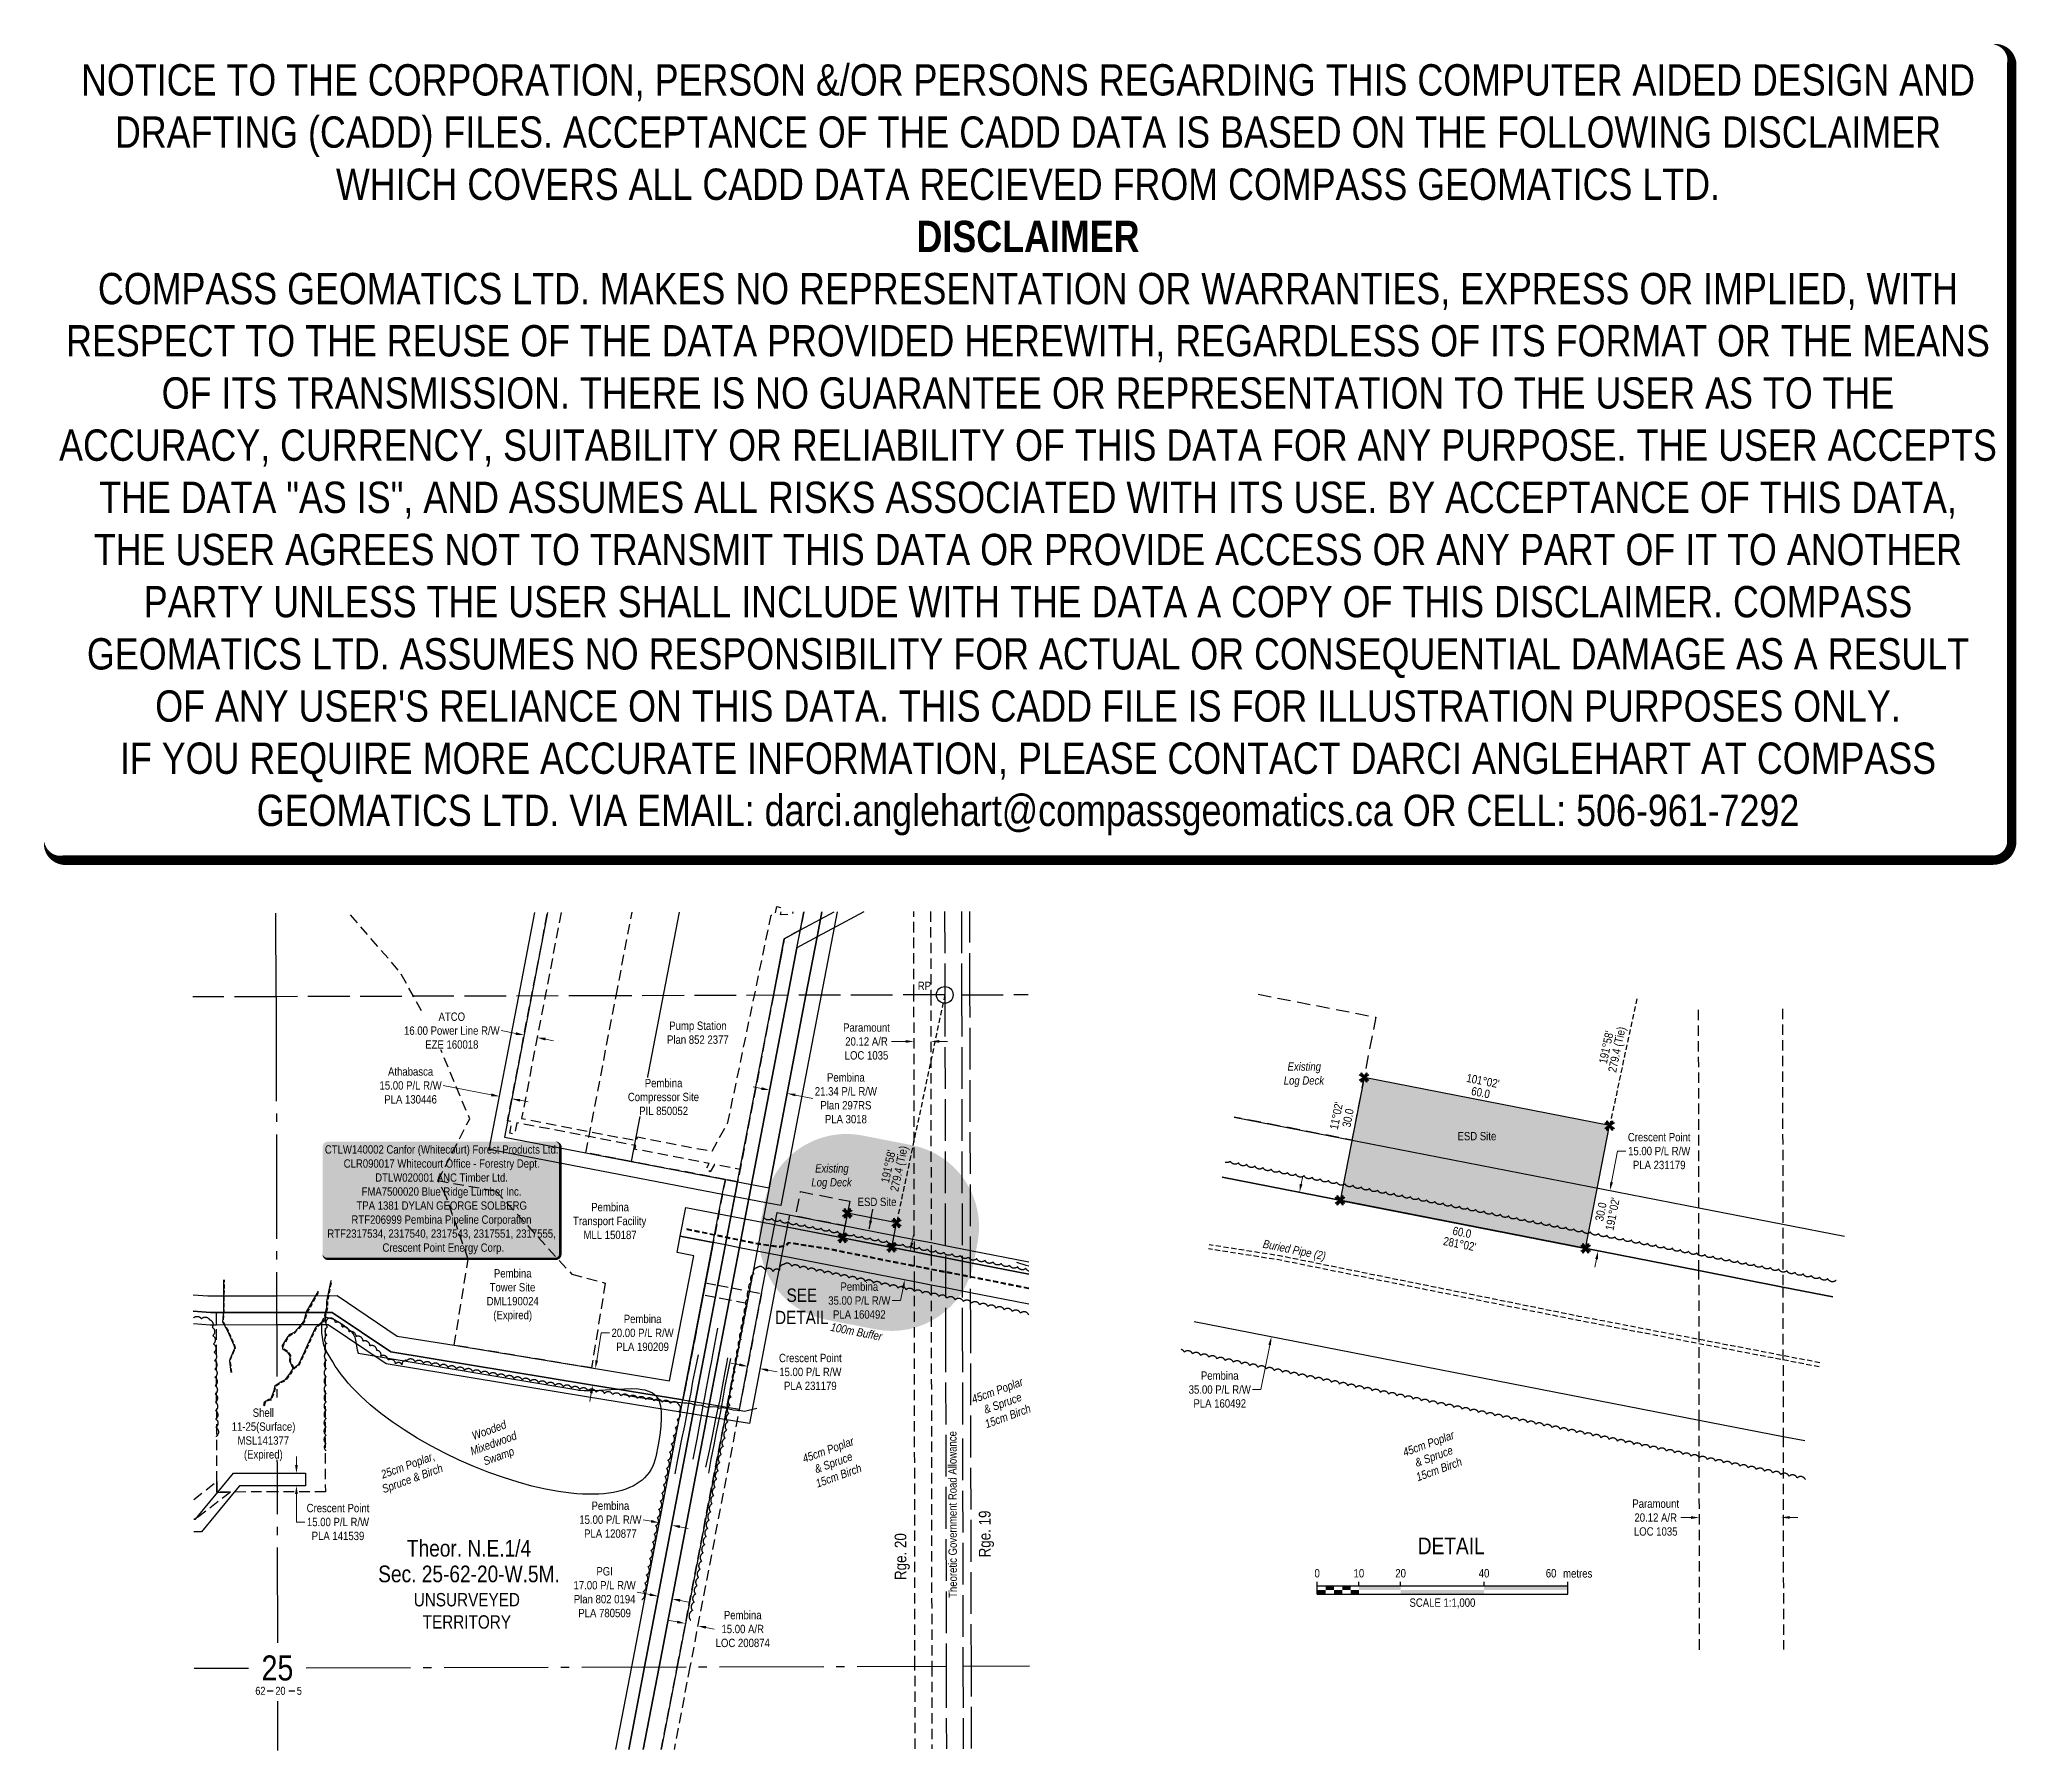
# Model space of a CAD drawing. Extents: x 508554 to 510923, y 6027080 to 6029130.
import ezdxf
from ezdxf.enums import TextEntityAlignment as Align

# ---------------------------------------------------------------- set-up
doc = ezdxf.new("R2010")
doc.units = 0
doc.header["$LTSCALE"] = 5
doc.header["$PDSIZE"] = 0.5
for name, pattern in [('0', [1, 1, 0]), ('DASHED3', [0.75, 0.5, -0.25]), ('foc-ACCESSROAD', [3.75, 2.5, -1.25]), ('foc-FLOWLINE', [3.75, 2.5, -1.25]), ('foc-QUARTERLINE', [33, 25, -3, 2, -3]), ('foc-TIELINE', [1.875, 1.25, -0.625]), ('foc-TRAV', [1.875, 1.25, -0.625]), ('foc-UNSURVEYED', [12.5, 10, -2.5]), ('HIDDEN2', [4.7625, 3.175, -1.5875]), ('UG_PIPE', [1.875, 1.25, -0.625])]:
    doc.linetypes.add(name, pattern=pattern)
doc.layers.get('Defpoints').update_dxf_attribs({"color": 9})
for name, color, linetype in [('10', 1, 'Continuous'), ('35', 37, 'Continuous'), ('9', 3, 'Continuous'), ('AS-PIPE-UG', 44, 'UG_PIPE'), ('AS-PIPE-UG-T', 44, 'Continuous'), ('AS-SURFACE IMPACT', 7, 'Continuous'), ('C-RW', 13, 'Continuous'), ('C-SYMBOL', 7, 'Continuous'), ('C-WS-S', 13, 'Continuous'), ('D-TXT', 6, 'Continuous'), ('DETAIL-T', 7, 'Continuous'), ('F-AR', 190, 'foc-ACCESSROAD'), ('F-EZE', 190, 'foc-FLOWLINE'), ('F-RW', 190, 'Continuous'), ('F-WS', 190, 'foc-ACCESSROAD'), ('L-BD', 7, 'Continuous'), ('L-MON', 1, 'Continuous'), ('L-ROAD-T', 7, 'Continuous'), ('L-SECLBL', 7, 'Continuous'), ('L-SECQ', 8, 'foc-QUARTERLINE'), ('L-TIE', 7, 'foc-TIELINE'), ('L-TITLEDB', 4, 'Continuous'), ('L-TITLEDB-T', 4, 'Continuous'), ('L-UNS-T', 3, 'Continuous'), ('L-USEC', 7, 'foc-UNSURVEYED'), ('P-BUFFER-H 30m', 51, 'Continuous'), ('P-BUFFER-T', 40, 'Continuous'), ('P-PROPOSED', 10, 'Continuous'), ('P-PROPOSED-H', 21, 'Continuous'), ('P-TRAV', 4, 'foc-TRAV'), ('T-BUSH', 110, '0'), ('T-BUSH-T', 110, 'Continuous'), ('T-EXISTING TFA', 220, 'HIDDEN2'), ('T-EXISTING TFA-T', 220, 'Continuous'), ('WATERCOURSE-DRAW', 143, 'DASHED3'), ('WETLAND', 143, 'Continuous'), ('WETLAND-T', 146, 'Continuous')]:
    doc.layers.add(name, color=color, linetype=linetype)
for name, color, linetype, lineweight in [('C-RW-T', 13, 'Continuous', 9), ('C-WS-T', 13, 'Continuous', 9), ('F-RW-T', 190, 'Continuous', 9)]:
    doc.layers.add(name, color=color, linetype=linetype, lineweight=lineweight)
doc.layers.add('DISCLAIMER', color=7, linetype='Continuous', plot=False)
doc.layers.add('HYBRID-OC', color=71, linetype='Continuous', plot=False)
doc.styles.add('175L', font='', dxfattribs={"height": 20})
doc.styles.add('80', font='', dxfattribs={"height": 10})
doc.styles.add('80CG', font='', dxfattribs={"height": 10})
doc.styles.add('80L', font='', dxfattribs={"height": 10})
doc.styles.add('foc-LtypeFont', font='', dxfattribs={"height": 7.35})
doc.styles.add('SIMPLEX', font='')
doc.styles.get('175L').set_extended_font_data('Arial Narrow')
doc.styles.get('80').set_extended_font_data('Arial Narrow')
doc.styles.get('80CG').set_extended_font_data('Arial Narrow')
doc.styles.get('80L').set_extended_font_data('Arial Narrow')
doc.styles.get('foc-LtypeFont').set_extended_font_data('Arial Narrow')
doc.styles.get('SIMPLEX').set_extended_font_data('Arial Narrow')
doc.linetypes.add('foc-TOPO-flowdirection-NOLINE', pattern='A,0,[">",foc-LtypeFont,S=0.3,R=0,X=0,Y=-0.945],-20,[">",foc-LtypeFont,S=0.3,R=0,X=0,Y=-0.945],0', length=20)
doc.dimstyles.new('Compass 5 000', dxfattribs={"dimscale": 5, "dimtxt": 9, "dimasz": 2, "dimexe": 0.2, "dimexo": 0.0625, "dimgap": 0.5, "dimtad": 0, "dimtih": 1, "dimtoh": 1, "dimzin": 0, "dimdsep": 46, "dimtxsty": '80CG', "dimcen": 0.1, "dimse1": 1, "dimse2": 1, "dimclrd": 256, "dimclrt": 256, "dimaunit": 1, "dimadec": 4, "dimazin": 0, "dimtfac": 0.06, "dimtofl": 0, "dimtmove": 0, "dimatfit": 1, "dimfxl": 0.2, "dimtolj": 1, "dimtzin": 0, "dimlwd": -1, "dimarcsym": 0})

msp = doc.modelspace()

# ---------------------------------------------------------------- texts
at = {"layer": 'AS-PIPE-UG-T', "insert": (510020.714, 6027692.603), "char_height": 9.99473, "attachment_point": 1, "rotation": 348.575837, "style": '80L'}
msp.add_mtext_dynamic_manual_height_columns('\\pi0.29882;{\\fArial Narrow|b0|i1|c0|p34;Buried Pipe (2)}', width=75.80357, gutter_width=49.974, heights=[0], dxfattribs=at)
at = {"layer": 'C-SYMBOL', "color": 3, "style": '175L'}
for s, p in [('Theor. N.E.1/4', (509068.392, 6027306.602)), ('Sec. 25-62-20-W.5M.', (509068.392, 6027275.857))]:
    msp.add_text(s, height=19.98946, dxfattribs=at).set_placement(p, align=Align.BOTTOM_CENTER)
at = {"layer": 'C-WS-T', "char_height": 9.9947, "attachment_point": 1, "style": '80L'}
for width, gutter_width, insert in [(46.05089, 249.868, (510252.913, 6027821.336)), (46.05123, 49.974, (509534.117, 6027742.578))]:
    msp.add_mtext_dynamic_manual_height_columns('ESD Site', width=width, gutter_width=gutter_width, heights=[0], dxfattribs=dict(at, insert=insert))
at = {"layer": 'D-TXT', "color": 3, "char_height": 13.9926, "attachment_point": 1, "rotation": 90, "style": '80L'}
for s, width, insert in [('Rge. 19', 63.82745, (509679.332, 6027311.648)), ('Rge. 20', 73.7164, (509578.454, 6027284.529))]:
    msp.add_mtext_dynamic_manual_height_columns(s, width=width, gutter_width=47.475, heights=[0], dxfattribs=dict(at, insert=insert))
at = {"layer": 'DETAIL-T', "color": 3, "attachment_point": 5, "style": '80CG'}
for s, insert, char_height, width in [('SEE\\PDETAIL', (509467.204, 6027612.444), 15.983, 63.56863), ('DETAIL', (510245.389, 6027325.412), 20, 223.85802)]:
    msp.add_mtext(s, dxfattribs=dict(at, insert=insert, char_height=char_height, width=width))
at = {"layer": 'F-RW-T', "char_height": 9.99473, "attachment_point": 1, "style": '80L'}
for s, insert, width in [('\\pi22.00293;Pembina\\P\\pi0.19315;Transport Facility\\P\\pi12.77178;MLL 150187', (509192.828, 6027736.338), 87.80952), ('\\pi9.05273;Pembina\\P\\pi3.98719;Tower Site\\P\\pi0.47949;DML190024\\P\\pi8.4255;(Expired)', (509089.127, 6027656.963), 61.90912)]:
    msp.add_mtext(s, dxfattribs=dict(at, insert=insert, width=width))
at = {"layer": 'L-BD', "linetype": 'Continuous', "style": '80L'}
for s, height, p in [("191°58'", 9.9947, (510431.04, 6027922.801)), ('279.4 (Tie)', 9.99467, (510444.974, 6027919.851)), ("191°58'", 9.9947, (509570.776, 6027780.102)), ('279.4 (Tie)', 9.99467, (509584.71, 6027777.152))]:
    msp.add_text(s, height=height, rotation=78.0483, dxfattribs=at).set_placement(p, align=Align.MIDDLE)
at = {"layer": 'L-BD', "style": '80L'}
for s, rotation, p in [("101°02'", 348.9271, (510283.371, 6027882.55)), ('60.0', 348.9271, (510280.636, 6027868.573)), ("11°02'", 78.9646, (510107.68, 6027840.818)), ('30.0', 78.9646, (510121.659, 6027838.092)), ("191°02'", 78.9271, (510438.628, 6027723.061)), ('30.0', 78.9271, (510424.651, 6027725.796)), ("281°02'", 348.9271, (510255.542, 6027687.159)), ('60.0', 348.9271, (510258.278, 6027701.137))]:
    msp.add_text(s, height=9.9947, rotation=rotation, dxfattribs=at).set_placement(p, align=Align.MIDDLE)
at = {"layer": 'L-ROAD-T', "style": '80L'}
msp.add_text('Theoretic Government Road Allowance', height=9.99471, rotation=90.161251, dxfattribs=at).set_placement((509647.824, 6027363.028), align=Align.MIDDLE_CENTER)
at = {"layer": 'L-TITLEDB-T', "insert": (509297.991, 6027953.618), "char_height": 9.99473, "width": 87.80952, "attachment_point": 1, "style": '80L'}
msp.add_mtext('\\pi10.37536;Pump Station\\P\\pi7.68919;Plan 852 2377', dxfattribs=at)
at = {"layer": 'L-UNS-T', "color": 3, "insert": (509065.772, 6027247.528), "char_height": 16, "attachment_point": 5, "style": '80L'}
msp.add_mtext_dynamic_manual_height_columns('UNSURVEYED TERRITORY', width=126.34716, gutter_width=47.475, heights=[0], dxfattribs=at)
at = {"layer": 'P-BUFFER-T', "insert": (509502.994, 6027592.946), "char_height": 9.98414, "attachment_point": 1, "rotation": 348.927116, "style": '80L'}
msp.add_mtext_dynamic_manual_height_columns('{\\fArial Narrow|b0|i1|c0|p34;100m Buffer}', width=63.16409, gutter_width=49.947, heights=[0], dxfattribs=at)
at = {"layer": 'T-BUSH-T', "char_height": 9.99474, "attachment_point": 1, "rotation": 20, "style": '80L'}
for s, insert in [('\\pi6.19356;{\\fArial Narrow|b0|i1|c0|p34;45cm Poplar\\P\\pi15.61221;& Spruce\\P\\pi10.92504;15cm Birch}', (509663.688, 6027503.379)), ('\\pi6.19356;{\\fArial Narrow|b0|i1|c0|p34;45cm Poplar\\P\\pi15.61221;& Spruce\\P\\pi10.92504;15cm Birch}', (510180.382, 6027439.701)), ('\\pi5.75382;{\\fArial Narrow|b0|i1|c0|p34;25cm Poplar,\\P\\pi0.93371;Spruce & Birch}', (508956.301, 6027413.286)), ('\\pi6.19356;{\\fArial Narrow|b0|i1|c0|p34;45cm Poplar\\P\\pi15.61221;& Spruce\\P\\pi10.92504;15cm Birch}', (509460.963, 6027432.103))]:
    msp.add_mtext_dynamic_manual_height_columns(s, width=77.1348, gutter_width=49.974, heights=[0], dxfattribs=dict(at, insert=insert))
at = {"layer": 'T-EXISTING TFA-T', "char_height": 9.99474, "attachment_point": 1, "style": '80L'}
for insert in [(510043.429, 6027904.687), (509477.384, 6027782.723)]:
    msp.add_mtext_dynamic_manual_height_columns('\\pi5.79748;{\\fArial Narrow|b0|i1|c0|p34;Existing \\P\\pi1.25689;Log Deck}', width=51.11033, gutter_width=49.974, heights=[0], dxfattribs=dict(at, insert=insert))
at = {"layer": 'WETLAND-T', "insert": (509062.745, 6027458.746), "char_height": 9.99473, "attachment_point": 1, "rotation": 20, "style": '80L'}
msp.add_mtext_dynamic_manual_height_columns('\\pi8.39823;{\\fArial Narrow|b0|i1|c0|p34;Wooded \\P\\pi0.32609;Mixedwood \\P\\pi10.72647;Swamp}', width=58.56845, gutter_width=49.974, heights=[0], dxfattribs=at)

# ---------------------------------------------------------------- blocks, each defined once
blk = doc.blocks.new('L-SECLBL')
at = {"layer": '9', "color": 7}
for p, q in [((-5.1, -27.8), (-12.3, -27.8)), ((20.7, -27.8), (13.5, -27.8))]:
    blk.add_line(p, q, dxfattribs=at)
at = {"layer": '10', "color": 2, "style": 'SIMPLEX'}
blk.add_attdef('SEC', text='', height=30, dxfattribs=at).set_placement((0, 0), align=Align.MIDDLE)
at = {"layer": '10', "color": 5, "style": '80L'}
blk.add_attdef('TWP', text='', height=9.5, dxfattribs=at).set_placement((-14.4, -27.4), align=Align.MIDDLE_RIGHT)
blk.add_attdef('RGE', text='', height=9.5, dxfattribs=at).set_placement((3.6, -27.4), align=Align.MIDDLE_CENTER)
blk.add_attdef('MER', text='', height=9.5, dxfattribs=at).set_placement((23.2, -27.4), align=Align.MIDDLE_LEFT)
blk = doc.blocks.new('*U420')
h = blk.add_hatch(color=255)
edge = h.paths.add_edge_path()
edge.add_line((-136.5, -71), (136.5, -71))
edge.add_arc((136.5, -65), 6, 270, 360)
edge.add_line((142.5, -65), (142.5, 63.5))
edge.add_arc((136.5, 63.5), 6, 0, 90)
edge.add_line((136.5, 69.5), (-136.5, 69.5))
edge.add_arc((-136.5, 63.5), 6, 90, 180)
edge.add_line((-142.5, 63.5), (-142.5, -65))
edge.add_arc((-136.5, -65), 6, 180, 270)
at = {"color": 44, "flags": 128}
blk.add_lwpolyline([(-136.5, -71, 3, 3, 0), (136.5, -71, 3, 3, 0.414214), (142.5, -65, 3, 3, 0), (142.5, 63.5, 3, 0, 0.414214), (136.5, 69.5, 0, 0, 0), (-136.5, 69.5, 0, 0, 0.414214), (-142.5, 63.5, 0, 0, 0), (-142.5, -65, 0, 3, 0.414214)], format="xyseb", close=True, dxfattribs=at)
at = {"color": 44, "style": '80'}
blk.add_attdef('ENTER_TEXT_001', (-36, -5), '', height=10, dxfattribs=at)
blk = doc.blocks.new('*D421')
at = {"layer": 'C-RW-T', "transparency": 16777216}
for p, q in [((508861.6, 6027422.5), (508861.6, 6027432.5)), ((508861.6, 6027387.5), (508861.6, 6027377.5)), ((508861.6, 6027354), (508861.6, 6027377.5)), ((508871.6, 6027354), (508861.6, 6027354))]:
    blk.add_line(p, q, dxfattribs=at)
for points in [[(508859.9, 6027422.5), (508863.3, 6027422.5), (508861.6, 6027412.5)], [(508859.9, 6027387.5), (508863.3, 6027387.5), (508861.6, 6027397.5)]]:
    blk.add_solid(points, dxfattribs=at)
at = {"layer": 'Defpoints', "color": 0, "transparency": 16777216}
for p in [(508858.5, 6027412.5), (508858.5, 6027397.5), (508861.6, 6027397.5)]:
    blk.add_point(p, dxfattribs=at)
at = {"layer": 'C-RW-T', "transparency": 16777216, "insert": (508911.4, 6027354), "char_height": 10, "attachment_point": 5, "style": '80CG'}
blk.add_mtext('\\A1;Crescent Point\\P15.00 P/L R/W\\PPLA 141539', dxfattribs=at)
blk = doc.blocks.new('*D422')
at = {"layer": 'Defpoints', "color": 0, "transparency": 16777216}
for p in [(509133.5, 6027932.8), (509150, 6027934.4), (509149.2, 6027929.8)]:
    blk.add_point(p, dxfattribs=at)
at = {"layer": 'F-RW-T', "transparency": 16777216}
for p, q in [((509124.5, 6027939.3), (509106.9, 6027942.7)), ((509159.9, 6027932.5), (509169.7, 6027930.6))]:
    blk.add_line(p, q, dxfattribs=at)
for points in [[(509124.8, 6027940.9), (509124.2, 6027937.7), (509134.4, 6027937.4)], [(509160.2, 6027934.1), (509159.6, 6027930.9), (509150, 6027934.4)]]:
    blk.add_solid(points, dxfattribs=at)
at = {"layer": 'F-RW-T', "transparency": 16777216, "insert": (509047.8, 6027942.7), "char_height": 10, "attachment_point": 5, "style": '80CG', "bg_fill": 3, "box_fill_scale": 1.1, "bg_fill_color": 256, "bg_fill_true_color": 13158600, "bg_fill_transparency": 0}
blk.add_mtext('\\A1;ATCO\\P16.00 Power Line R/W\\PEZE 160018', dxfattribs=at)
blk = doc.blocks.new('*D423')
at = {"layer": 'Defpoints', "color": 0, "transparency": 16777216}
for p in [(509355, 6027374.5), (509369.8, 6027371.7), (509342.5, 6027229.6)]:
    blk.add_point(p, dxfattribs=at)
at = {"layer": 'F-RW-T', "transparency": 16777216}
for p, q in [((509318, 6027234.3), (509308.1, 6027236.2)), ((509352.3, 6027227.7), (509362.1, 6027225.8))]:
    blk.add_line(p, q, dxfattribs=at)
for points in [[(509318.3, 6027235.9), (509317.6, 6027232.7), (509327.8, 6027232.4)], [(509352.6, 6027229.3), (509352, 6027226.1), (509342.5, 6027229.6)]]:
    blk.add_solid(points, dxfattribs=at)
at = {"layer": 'F-RW-T', "transparency": 16777216, "insert": (509396.4, 6027225.8), "char_height": 10, "attachment_point": 5, "style": '80CG'}
blk.add_mtext('\\A1;Pembina\\P15.00 A/R\\PLOC 200874', dxfattribs=at)
blk = doc.blocks.new('*D424')
at = {"layer": 'Defpoints', "color": 0, "transparency": 16777216}
for p in [(509601.7, 6027929.8), (509601.9, 6027795.2), (509622, 6027795.2)]:
    blk.add_point(p, dxfattribs=at)
at = {"layer": 'F-RW-T', "transparency": 16777216}
for p, q in [((509591.7, 6027929.8), (509574.8, 6027929.7)), ((509631.8, 6027929.8), (509641.8, 6027929.8))]:
    blk.add_line(p, q, dxfattribs=at)
for points in [[(509591.7, 6027931.4), (509591.7, 6027928.1), (509601.7, 6027929.8)], [(509631.8, 6027931.5), (509631.8, 6027928.2), (509621.8, 6027929.8)]]:
    blk.add_solid(points, dxfattribs=at)
at = {"layer": 'F-RW-T', "transparency": 16777216, "insert": (509544.7, 6027929.7), "char_height": 10, "attachment_point": 5, "style": '80CG'}
blk.add_mtext('\\A1;Paramount\\P20.12 A/R\\PLOC 1035', dxfattribs=at)
blk = doc.blocks.new('*D425')
at = {"layer": 'Defpoints', "color": 0, "transparency": 16777216}
for p in [(509105, 6027864), (509107, 6027874.5), (509121.7, 6027871.6)]:
    blk.add_point(p, dxfattribs=at)
at = {"layer": 'F-RW-T', "transparency": 16777216}
for p, q in [((509095.1, 6027865.9), (509037.5, 6027877)), ((509129.5, 6027859.3), (509139.3, 6027857.4))]:
    blk.add_line(p, q, dxfattribs=at)
for points in [[(509095.4, 6027867.5), (509094.8, 6027864.2), (509105, 6027864)], [(509129.8, 6027860.9), (509129.2, 6027857.6), (509119.7, 6027861.1)]]:
    blk.add_solid(points, dxfattribs=at)
at = {"layer": 'F-RW-T', "transparency": 16777216, "insert": (508998.4, 6027877), "char_height": 10, "attachment_point": 5, "style": '80CG'}
blk.add_mtext('\\A1;Athabasca\\P15.00 P/L R/W\\PPLA 130446', dxfattribs=at)
blk = doc.blocks.new('*D426')
at = {"layer": 'Defpoints', "color": 0, "transparency": 16777216}
for p in [(509307.8, 6027411.7), (509322.5, 6027408.9), (509296.6, 6027353)]:
    blk.add_point(p, dxfattribs=at)
at = {"layer": 'F-RW-T', "transparency": 16777216}
for p, q in [((509286.7, 6027354.9), (509276.9, 6027356.8)), ((509321.1, 6027348.3), (509330.9, 6027346.4))]:
    blk.add_line(p, q, dxfattribs=at)
for points in [[(509287, 6027356.5), (509286.4, 6027353.3), (509296.6, 6027353)], [(509321.4, 6027350), (509320.8, 6027346.7), (509311.3, 6027350.2)]]:
    blk.add_solid(points, dxfattribs=at)
at = {"layer": 'F-RW-T', "transparency": 16777216, "insert": (509237.8, 6027356.8), "char_height": 10, "attachment_point": 5, "style": '80CG'}
blk.add_mtext('\\A1;Pembina\\P15.00 P/L R/W\\PPLA 120877', dxfattribs=at)
blk = doc.blocks.new('*D427')
at = {"layer": 'Defpoints', "color": 0, "transparency": 16777216}
for p in [(509438.2, 6027921), (509459.1, 6027917), (509449.6, 6027867.5)]:
    blk.add_point(p, dxfattribs=at)
at = {"layer": 'F-RW-T', "transparency": 16777216}
for p, q in [((509418.9, 6027873.4), (509409, 6027875.3)), ((509459.4, 6027865.6), (509480.5, 6027861.6))]:
    blk.add_line(p, q, dxfattribs=at)
for points in [[(509419.2, 6027875), (509418.5, 6027871.7), (509428.7, 6027871.5)], [(509459.8, 6027867.2), (509459.1, 6027864), (509449.6, 6027867.5)]]:
    blk.add_solid(points, dxfattribs=at)
at = {"layer": 'F-RW-T', "transparency": 16777216, "insert": (509520, 6027861.6), "char_height": 10, "attachment_point": 5, "style": '80CG'}
blk.add_mtext('\\A1;Pembina\\P21.34 P/L R/W\\PPlan 297RS\\PPLA 3018', dxfattribs=at)
blk = doc.blocks.new('*D428')
at = {"layer": 'Defpoints', "color": 0, "transparency": 16777216}
for p in [(509526.8, 6027692.3), (509520.1, 6027657.7), (509590.4, 6027644)]:
    blk.add_point(p, dxfattribs=at)
at = {"layer": 'F-RW-T', "transparency": 16777216}
for p, q in [((509599.1, 6027688.4), (509601, 6027698.2)), ((509588.5, 6027634.2), (509585.6, 6027619.3)), ((509585.6, 6027619.3), (509575.6, 6027619.3))]:
    blk.add_line(p, q, dxfattribs=at)
for points in [[(509597.5, 6027688.7), (509600.7, 6027688.1), (509597.2, 6027678.6)], [(509586.9, 6027634.5), (509590.2, 6027633.9), (509590.4, 6027644)]]:
    blk.add_solid(points, dxfattribs=at)
at = {"layer": 'F-RW-T', "transparency": 16777216, "insert": (509536.1, 6027619.3), "char_height": 10, "attachment_point": 5, "style": '80CG'}
blk.add_mtext('\\A1;Pembina\\P35.00 P/L R/W\\PPLA 160492', dxfattribs=at)
blk = doc.blocks.new('*D429')
at = {"layer": 'Defpoints', "color": 0, "transparency": 16777216}
for p in [(509309, 6027338.2), (509325.7, 6027335), (509295, 6027265.1)]:
    blk.add_point(p, dxfattribs=at)
at = {"layer": 'F-RW-T', "transparency": 16777216}
for p, q in [((509285.1, 6027267), (509270, 6027269.9)), ((509321.5, 6027260), (509331.4, 6027258.1))]:
    blk.add_line(p, q, dxfattribs=at)
for points in [[(509285.5, 6027268.6), (509284.8, 6027265.4), (509295, 6027265.1)], [(509321.9, 6027261.6), (509321.2, 6027258.4), (509311.7, 6027261.9)]]:
    blk.add_solid(points, dxfattribs=at)
at = {"layer": 'F-RW-T', "transparency": 16777216, "insert": (509230.9, 6027269.9), "char_height": 10, "attachment_point": 5, "style": '80CG'}
blk.add_mtext('\\A1;PGI\\P17.00 P/L R/W\\PPlan 802 0194\\PPLA 780509', dxfattribs=at)
blk = doc.blocks.new('*D430')
at = {"layer": 'Defpoints', "color": 0, "transparency": 16777216}
for p in [(509174.9, 6027545.3), (509219.8, 6027537.8), (509171.6, 6027525.5)]:
    blk.add_point(p, dxfattribs=at)
at = {"layer": 'F-RW-T', "transparency": 16777216}
for p, q in [((509221.5, 6027547.7), (509226.9, 6027580.6)), ((509226.9, 6027580.6), (509236.9, 6027580.6)), ((509214.9, 6027508.2), (509213.3, 6027498.4))]:
    blk.add_line(p, q, dxfattribs=at)
for points in [[(509219.8, 6027548), (509223.1, 6027547.4), (509219.8, 6027537.8)], [(509213.3, 6027508.5), (509216.6, 6027508), (509216.6, 6027518.1)]]:
    blk.add_solid(points, dxfattribs=at)
at = {"layer": 'F-RW-T', "transparency": 16777216, "insert": (509276.4, 6027580.6), "char_height": 10, "attachment_point": 5, "style": '80CG'}
blk.add_mtext('\\A1;Pembina\\P20.00 P/L R/W\\PPLA 190209', dxfattribs=at)
blk = doc.blocks.new('RP')
at = {"layer": '35', "color": 3}
blk.add_circle((0, 0), 10, dxfattribs=at)
at = {"layer": '35', "color": 3, "style": '80'}
blk.add_attdef('RP_001', (-32.4, 5.8), '', height=10, dxfattribs=at)
blk = doc.blocks.new('*D443')
at = {"layer": 'C-RW-T', "transparency": 16777216}
for p, q in [((509392.3, 6027542.5), (509382.5, 6027544.4)), ((509426.7, 6027535.9), (509437.6, 6027533.8))]:
    blk.add_line(p, q, dxfattribs=at)
for points in [[(509392.7, 6027544.1), (509392, 6027540.8), (509402.2, 6027540.6)], [(509427, 6027537.5), (509426.4, 6027534.2), (509416.9, 6027537.8)]]:
    blk.add_solid(points, dxfattribs=at)
at = {"layer": 'Defpoints', "color": 0, "transparency": 16777216}
for p in [(509412, 6027591.9), (509426.7, 6027589), (509416.9, 6027537.8)]:
    blk.add_point(p, dxfattribs=at)
at = {"layer": 'C-RW-T', "transparency": 16777216, "insert": (509477.4, 6027533.8), "char_height": 10, "attachment_point": 5, "style": '80CG'}
blk.add_mtext('\\A1;Crescent Point\\P15.00 P/L R/W\\PPLA 231179', dxfattribs=at)
blk = doc.blocks.new('*D444')
at = {"layer": 'Defpoints', "color": 0, "transparency": 16777216}
for p in [(510166.2, 6027728.8), (510029.8, 6027575.9), (510132.5, 6027555.9)]:
    blk.add_point(p, dxfattribs=at)
at = {"layer": 'F-RW-T', "transparency": 16777216}
for p, q in [((510065.5, 6027758.7), (510067.4, 6027768.5)), ((510027.9, 6027566.1), (510017.4, 6027512.7)), ((510017.4, 6027512.7), (510007.4, 6027512.7))]:
    blk.add_line(p, q, dxfattribs=at)
for points in [[(510063.8, 6027759), (510067.1, 6027758.4), (510063.5, 6027748.9)], [(510026.2, 6027566.4), (510029.5, 6027565.8), (510029.8, 6027575.9)]]:
    blk.add_solid(points, dxfattribs=at)
at = {"layer": 'F-RW-T', "transparency": 16777216, "insert": (509968, 6027512.7), "char_height": 10, "attachment_point": 5, "style": '80CG'}
blk.add_mtext('\\A1;Pembina\\P35.00 P/L R/W\\PPLA 160492', dxfattribs=at)
blk = doc.blocks.new('*D445')
at = {"layer": 'Defpoints', "color": 0, "transparency": 16777216}
for p in [(510542.7, 6027359.4), (510542.7, 6027353.4), (510640.9, 6027353.6)]:
    blk.add_point(p, dxfattribs=at)
at = {"layer": 'F-RW-T', "transparency": 16777216}
for p, q in [((510532.7, 6027359.4), (510520.4, 6027359.3)), ((510650.9, 6027359.5), (510660.9, 6027359.6))]:
    blk.add_line(p, q, dxfattribs=at)
for points in [[(510532.7, 6027361), (510532.7, 6027357.7), (510542.7, 6027359.4)], [(510650.9, 6027361.2), (510650.9, 6027357.9), (510640.9, 6027359.5)]]:
    blk.add_solid(points, dxfattribs=at)
at = {"layer": 'F-RW-T', "transparency": 16777216, "insert": (510490.4, 6027359.3), "char_height": 10, "attachment_point": 5, "style": '80CG'}
blk.add_mtext('\\A1;Paramount\\P20.12 A/R\\PLOC 1035', dxfattribs=at)
blk = doc.blocks.new('*D446')
at = {"layer": 'C-RW-T', "transparency": 16777216}
for p, q in [((510437.5, 6027761.1), (510444.8, 6027798.4)), ((510444.8, 6027798.4), (510454.8, 6027798.4)), ((510419.5, 6027669), (510417.6, 6027659.2))]:
    blk.add_line(p, q, dxfattribs=at)
for points in [[(510435.9, 6027761.4), (510439.2, 6027760.8), (510435.6, 6027751.3)], [(510417.9, 6027669.4), (510421.2, 6027668.7), (510421.5, 6027678.9)]]:
    blk.add_solid(points, dxfattribs=at)
at = {"layer": 'Defpoints', "color": 0, "transparency": 16777216}
for p in [(510435.6, 6027751.3), (510480.1, 6027742.6), (510466, 6027670.2)]:
    blk.add_point(p, dxfattribs=at)
at = {"layer": 'C-RW-T', "transparency": 16777216, "insert": (510494.6, 6027798.4), "char_height": 10, "attachment_point": 5, "style": '80CG'}
blk.add_mtext('\\A1;Crescent Point\\P15.00 P/L R/W\\PPLA 231179', dxfattribs=at)
blk = doc.blocks.new('TEMP')
h = blk.add_hatch(color=255)
h.dxf.hatch_style = 1
h.paths.add_polyline_path([(0, 0.25), (-0.67, 1.15), (-0.67, 0.67), (-1.15, 0.67), (-0.25, 0), (-1.15, -0.67), (-0.67, -0.67), (-0.67, -1.15), (0, -0.25), (0.67, -1.15), (0.67, -0.67), (1.15, -0.67), (0.25, 0), (1.15, 0.67), (0.67, 0.67), (0.67, 1.15)])
h.paths.add_polyline_path([(0.57, 0.85), (0.57, 0.57), (0.85, 0.57), (0.08, 0), (0.85, -0.57), (0.57, -0.57), (0.57, -0.85), (0, -0.08), (-0.57, -0.85), (-0.57, -0.57), (-0.85, -0.57), (-0.08, 0), (-0.85, 0.57), (-0.57, 0.57), (-0.57, 0.85), (0, 0.08)], flags=16)
h = blk.add_hatch(color=1)
h.dxf.hatch_style = 1
h.paths.add_polyline_path([(0, 0.08), (-0.57, 0.85), (-0.57, 0.57), (-0.85, 0.57), (-0.08, 0), (-0.85, -0.57), (-0.57, -0.57), (-0.57, -0.85), (0, -0.08), (0.57, -0.85), (0.57, -0.57), (0.85, -0.57), (0.08, 0), (0.85, 0.57), (0.57, 0.57), (0.57, 0.85)])
at = {"color": 1}
for p, q in [((-0.08, 0), (0.08, 0)), ((0, 0.08), (0, -0.08))]:
    blk.add_line(p, q, dxfattribs=at)
at = {"color": 255, "flags": 128}
blk.add_lwpolyline([(-0.25, 0), (-1.15, 0.67), (-0.67, 0.67), (-0.67, 1.15), (0, 0.25), (0.67, 1.15), (0.67, 0.67), (1.15, 0.67), (0.25, 0), (1.15, -0.67), (0.67, -0.67), (0.67, -1.15), (0, -0.25), (-0.67, -1.15), (-0.67, -0.67), (-1.15, -0.67)], close=True, dxfattribs=at)
at = {"color": 1, "flags": 128}
blk.add_lwpolyline([(-0.08, 0), (-0.85, 0.57), (-0.57, 0.57), (-0.57, 0.85), (0, 0.08), (0.57, 0.85), (0.57, 0.57), (0.85, 0.57), (0.08, 0), (0.85, -0.57), (0.57, -0.57), (0.57, -0.85), (0, -0.08), (-0.57, -0.85), (-0.57, -0.57), (-0.85, -0.57)], close=True, dxfattribs=at)
blk = doc.blocks.new('*U314')
at = {"color": 0}
for p, q in [((-150, 0), (-150, 15)), ((-150, 10), (150.2, 10)), ((-150, 0), (150.2, 0)), ((-100, 10), (-100, 15)), ((-50, 10), (-50, 15)), ((50, 10), (50, 15)), ((150.2, 0), (150.2, 15))]:
    blk.add_line(p, q, dxfattribs=at)
for points in [[(-150, 5), (-140, 5), (-150, 0), (-140, 0)], [(-140, 10), (-130, 10), (-140, 5), (-130, 5)], [(-130, 5), (-120, 5), (-130, 0), (-120, 0)], [(-120, 10), (-110, 10), (-120, 5), (-110, 5)], [(-110, 5), (-100, 5), (-110, 0), (-100, 0)], [(-100, 10), (-50, 10), (-100, 5), (-50, 5)], [(-50, 5), (50, 5), (-50, 0), (50, 0)], [(50, 10), (150.2, 10), (50, 5), (150.2, 5)]]:
    blk.add_solid(points, dxfattribs=at)
at = {"color": 0, "style": '80'}
blk.add_text('metres', height=10, dxfattribs=at).set_placement((162.2, 20), align=Align.CENTER)
at = {"color": 0, "char_height": 10, "style": '80'}
for s, insert, attachment_point in [('0', (-150, 30.2), 2), ('10', (-100, 30.2), 2), ('20', (-50, 30.2), 2), ('40', (50, 30.2), 2), ('60', (136.7, 30.2), 3), ('SCALE 1:1,000', (0.1, -5), 2)]:
    blk.add_mtext(s, dxfattribs=dict(at, insert=insert, attachment_point=attachment_point))
blk = doc.blocks.new('Disclaimer_Legal')
at = {"layer": 'DISCLAIMER', "color": 254, "flags": 128}
blk.add_lwpolyline([(-3612.9, -1104.6, 37.5, 37.5, 0), (4096.1, -1104.6, 37.5, 37.5, 0.414214), (4171.1, -1029.6, 37.5, 37.5, 0), (4171.1, 2078.7, 37.5, 0, 0.414214), (4096.1, 2153.7, 0, 0, 0), (-3612.9, 2153.7, 0, 0, 0.414214), (-3687.9, 2078.7, 0, 0, 0), (-3687.9, -1029.6, 0, 37.5, 0.414214)], format="xyseb", close=True, dxfattribs=at)
at = {"layer": 'DISCLAIMER', "color": 254, "insert": (241.6, 533.9), "char_height": 125, "width": 7717.568, "attachment_point": 5, "style": '80'}
blk.add_mtext('NOTICE TO THE CORPORATION, PERSON &/OR PERSONS REGARDING THIS COMPUTER AIDED DESIGN AND DRAFTING (CADD) FILES. ACCEPTANCE OF THE CADD DATA IS BASED ON THE FOLLOWING DISCLAIMER WHICH COVERS ALL CADD DATA RECIEVED FROM COMPASS GEOMATICS LTD.\\P{\\fArial Narrow|b1|i0|c0|p34;DISCLAIMER}\\PCOMPASS GEOMATICS LTD. MAKES NO REPRESENTATION OR WARRANTIES, EXPRESS OR IMPLIED, WITH RESPECT TO THE REUSE OF THE DATA PROVIDED HEREWITH, REGARDLESS OF ITS FORMAT OR THE MEANS OF ITS TRANSMISSION. THERE IS NO GUARANTEE OR REPRESENTATION TO THE USER AS TO THE ACCURACY, CURRENCY, SUITABILITY OR RELIABILITY OF THIS DATA FOR ANY PURPOSE. THE USER ACCEPTS THE DATA "AS IS", AND ASSUMES ALL RISKS ASSOCIATED WITH ITS USE. BY ACCEPTANCE OF THIS DATA, THE USER AGREES NOT TO TRANSMIT THIS DATA OR PROVIDE ACCESS OR ANY PART OF IT TO ANOTHER PARTY UNLESS THE USER SHALL INCLUDE WITH THE DATA A COPY OF THIS DISCLAIMER. COMPASS GEOMATICS LTD. ASSUMES NO RESPONSIBILITY FOR ACTUAL OR CONSEQUENTIAL DAMAGE AS A RESULT OF ANY USER\'S RELIANCE ON THIS DATA. THIS CADD FILE IS FOR ILLUSTRATION PURPOSES ONLY.\\PIF YOU REQUIRE MORE ACCURATE INFORMATION, PLEASE CONTACT DARCI ANGLEHART AT COMPASS GEOMATICS LTD. VIA EMAIL: darci.anglehart@compassgeomatics.ca OR CELL: 506-961-7292', dxfattribs=at)

# ---------------------------------------------------------------- dimensions: what is measured, and where the dimension line sits
at = {"layer": 'C-RW-T', "color": 2}
for base, p1, p2, angle, picture, middle in [((510435.605, 6027751.283), (510465.954, 6027670.171), (510480.094, 6027742.598), 78.953567, '*D446', (510494.555, 6027798.352)), ((509416.893, 6027537.769), (509412.007, 6027591.861), (509426.73, 6027589.036), 349.13841, '*D443', (509477.381, 6027533.793))]:
    dim = msp.add_linear_dim(base=base, p1=p1, p2=p2, angle=angle, text='Crescent Point\\P15.00 P/L R/W\\PPLA 231179', dimstyle='Compass 5 000', dxfattribs=at)
    dim.commit()
    dim.dimension.update_dxf_attribs({"geometry": picture, "text_midpoint": middle, "dimtype": 161})
at = {"layer": 'C-RW-T'}
dim = msp.add_linear_dim(base=(508861.597, 6027397.523), p1=(508858.546, 6027412.524), p2=(508858.544, 6027397.524), angle=269.992473, text='Crescent Point\\P15.00 P/L R/W\\PPLA 141539', dimstyle='Compass 5 000', override={"dimtmove": 1}, dxfattribs=at)
dim.commit()
dim.dimension.update_dxf_attribs({"geometry": '*D421', "text_midpoint": (508868.399, 6027354.014), "dimtype": 161})
at = {"layer": 'F-RW-T'}
for base, p1, p2, angle, text, picture, middle in [((509601.665, 6027929.784), (509621.974, 6027795.224), (509601.87, 6027795.194), 180.087121, 'Paramount\\P20.12 A/R\\PLOC 1035', '*D424', (509544.72, 6027929.743)), ((509449.624, 6027867.474), (509438.181, 6027921.031), (509459.128, 6027917.012), 349.13938, 'Pembina\\P21.34 P/L R/W\\PPlan 297RS\\PPLA 3018', '*D427', (509520.018, 6027861.555)), ((510029.786, 6027575.928), (510166.216, 6027728.827), (510132.458, 6027555.887), 258.954623, 'Pembina\\P35.00 P/L R/W\\PPLA 160492', '*D444', (509967.974, 6027512.707)), ((509590.432, 6027644.006), (509526.839, 6027692.325), (509520.087, 6027657.737), 258.954623, 'Pembina\\P35.00 P/L R/W\\PPLA 160492', '*D428', (509536.131, 6027619.267)), ((509296.55, 6027353.025), (509322.546, 6027408.919), (509307.806, 6027411.745), 169.148725, 'Pembina\\P15.00 P/L R/W\\PPLA 120877', '*D426', (509237.822, 6027356.79)), ((509342.495, 6027229.585), (509355.045, 6027374.521), (509369.763, 6027371.697), 349.13841, 'Pembina\\P15.00 A/R\\PLOC 200874', '*D423', (509396.427, 6027225.816)), ((509294.968, 6027265.106), (509325.733, 6027334.992), (509308.986, 6027338.204), 169.144575, 'PGI\\P17.00 P/L R/W\\PPlan 802 0194\\PPLA 780509', '*D429', (509230.922, 6027269.893))]:
    dim = msp.add_linear_dim(base=base, p1=p1, p2=p2, angle=angle, text=text, dimstyle='Compass 5 000', dxfattribs=at)
    dim.commit()
    dim.dimension.update_dxf_attribs({"geometry": picture, "text_midpoint": middle, "dimtype": 161})
dim = msp.add_linear_dim(base=(509219.826, 6027537.844), p1=(509171.615, 6027525.528), p2=(509174.881, 6027545.277), angle=80.609271, text='Pembina\\P20.00 P/L R/W\\PPLA 190209', dimstyle='Compass 5 000', override={"dimtfill": 0}, dxfattribs=at)
dim.commit()
dim.dimension.update_dxf_attribs({"geometry": '*D430', "text_midpoint": (509276.437, 6027580.606), "dimtype": 161})
at = {"layer": 'F-RW-T', "color": 2}
dim = msp.add_linear_dim(base=(510542.715, 6027359.37), p1=(510640.872, 6027353.555), p2=(510542.724, 6027353.406), angle=180.08719, text='Paramount\\P20.12 A/R\\PLOC 1035', dimstyle='Compass 5 000', dxfattribs=at)
dim.commit()
dim.dimension.update_dxf_attribs({"geometry": '*D445', "text_midpoint": (510490.384, 6027359.336), "dimtype": 161})

# ---------------------------------------------------------------- hatches: boundary and pattern name
at = {"layer": 'P-BUFFER-H 30m'}
h = msp.add_hatch(color=256, dxfattribs=at)
h.dxf.hatch_style = 1
edge = h.paths.add_edge_path()
edge.add_line((509496.823, 6027596.357), (509555.674, 6027584.839))
edge.add_arc((509574.87, 6027682.925), 99.947, 258.927116, 348.927116)
edge.add_line((509672.956, 6027663.73), (509677.755, 6027688.251))
edge.add_arc((509579.669, 6027707.447), 99.947, 348.927116, 438.927116)
edge.add_line((509598.864, 6027805.533), (509539.997, 6027817.053))
edge.add_arc((509520.801, 6027718.967), 99.947, 78.927116, 168.964574)
edge.add_line((509422.702, 6027738.099), (509417.92, 6027713.574))
edge.add_arc((509516.018, 6027694.443), 99.947, 168.964574, 258.927116)
at = {"layer": 'P-PROPOSED-H'}
h = msp.add_hatch(color=256, dxfattribs=at)
h.dxf.hatch_style = 1
h.paths.add_polyline_path([(510112.153, 6027739.407), (510406.411, 6027681.82), (510435.18, 6027828.954), (510140.922, 6027886.54)])
h = msp.add_hatch(color=256, dxfattribs=at)
h.dxf.hatch_style = 1
h.paths.add_polyline_path([(509516.018, 6027694.443), (509574.87, 6027682.925), (509580.624, 6027712.352), (509521.772, 6027723.869)])

# ---------------------------------------------------------------- linework, layer by layer
at = {"layer": 'AS-PIPE-UG', "flags": 128}
for points in [[(509739.224, 6027633.242), (509738.689, 6027633.352), (509716.256, 6027637.808), (509697.59, 6027641.677), (509573.077, 6027665.668), (509501.359, 6027680.161), (509451.222, 6027688.003), (509448.252, 6027684.703), (509441.022, 6027682.907), (509414.913, 6027686.599), (509328.325, 6027704.332)], [(509739.222, 6027634.263), (509738.887, 6027634.332), (509716.455, 6027638.788), (509697.786, 6027642.657), (509573.271, 6027666.649), (509501.535, 6027681.145), (509450.841, 6027689.074), (509447.714, 6027685.599), (509440.97, 6027683.924), (509415.083, 6027687.584), (509328.525, 6027705.311)], [(510686.238, 6027539.891), (510397.409, 6027595.543), (510038.816, 6027668.006), (509954.328, 6027681.22)], [(510687.195, 6027544.796), (510398.377, 6027600.446), (510039.697, 6027672.926), (509955.286, 6027686.129)]]:
    msp.add_lwpolyline(points, dxfattribs=at)
at = {"layer": 'C-RW'}
for points in [[(509985.17, 6027839.218), (510542.15, 6027730.484), (510642.693, 6027710.857), (510716.785, 6027696.395)], [(510702.626, 6027623.853), (510642.805, 6027635.561), (510542.264, 6027655.234), (509971.075, 6027767.014)], [(508738.05, 6027606.479), (508758.628, 6027604.958), (508765.833, 6027604.972), (508838, 6027605.107), (508895.848, 6027605.216), (508904.263, 6027605.231), (508974.653, 6027557.809), (509211.766, 6027518.683), (509324.804, 6027500.419), (509339.627, 6027497.989), (509356.484, 6027495.226), (509377.545, 6027491.775), (509392.339, 6027489.349), (509418.906, 6027627.816), (509428.092, 6027675.694), (509434.735, 6027710.319), (509437.509, 6027724.774), (509602.026, 6027692.656), (509622.134, 6027688.731), (509639.167, 6027685.407), (509669.338, 6027679.516), (509739.155, 6027665.887)], [(509739.187, 6027650.769), (509669.37, 6027664.434), (509639.198, 6027670.337), (509622.157, 6027673.672), (509602.048, 6027677.607), (509449.455, 6027707.468), (509442.808, 6027672.822), (509404.312, 6027472.196), (509389.513, 6027474.62), (509374.719, 6027477.044), (509353.657, 6027480.494), (509336.801, 6027483.255), (509321.98, 6027485.684), (509209.349, 6027503.876), (508968.983, 6027543.539), (508899.694, 6027590.22), (508895.875, 6027590.213), (508838.029, 6027590.104), (508765.858, 6027589.969), (508758.089, 6027589.954), (508738.079, 6027591.433)], [(508738.533, 6027357.411), (508740.667, 6027357.415), (508767.524, 6027389.941), (508786.176, 6027412.532), (508838.373, 6027412.526), (508872.489, 6027412.522), (508872.488, 6027397.522), (508838.402, 6027397.526), (508793.243, 6027397.531), (508787.007, 6027389.979), (508747.747, 6027342.431), (508738.562, 6027342.41)]]:
    msp.add_lwpolyline(points, dxfattribs=at)
at = {"layer": 'F-AR'}
for points in [[(509602.954, 6027082.325), (509602.804, 6027181.29), (509602.103, 6027641.727), (509602.048, 6027677.607), (509601.58, 6027985.47), (509601.427, 6028085.408)], [(509621.538, 6028085.463), (509621.688, 6027985.527), (509622.157, 6027673.673), (509622.211, 6027637.803), (509622.896, 6027181.347), (509623.045, 6027082.377)], [(510542.956, 6027201.034), (510542.538, 6027475.838), (510542.264, 6027655.238), (510541.787, 6027968.706)], [(510642.305, 6027968.859), (510642.805, 6027635.565), (510643.075, 6027456.215), (510643.458, 6027201.185)], [(509298.832, 6027081.541), (509317.818, 6027180.499), (509401.361, 6027615.915), (509380.413, 6027619.936), (509363.678, 6027623.147), (509348.943, 6027625.978), (509351.775, 6027640.701), (509366.509, 6027637.869), (509383.238, 6027634.659), (509404.19, 6027630.639), (509418.905, 6027627.816), (509333.085, 6027180.541), (509314.096, 6027081.581)], [(508738.487, 6027381.05), (508766.198, 6027402.583), (508766.222, 6027389.939), (508782.561, 6027389.97), (508740.667, 6027357.415), (508738.533, 6027357.411)]]:
    msp.add_lwpolyline(points, dxfattribs=at)
at = {"layer": 'F-EZE', "flags": 128}
for points in [[(509469.652, 6028085.049), (509465.484, 6028063.327), (509446.184, 6028052.895), (509433.102, 6027984.999), (509432.215, 6027980.184), (509393.154, 6027776.507), (509362.511, 6027782.381), (509357.468, 6027773.6), (509352.267, 6027776.585), (509356.281, 6027783.575), (509267.291, 6027800.635), (509268.138, 6027805.054), (509212.272, 6027815.775), (509125.678, 6027832.394), (509123.036, 6027818.649), (509117.147, 6027819.782), (509119.789, 6027833.525), (509114.566, 6027834.527), (509143.353, 6027984.205), (509162.585, 6028084.212)], [(509178.87, 6028084.257), (509159.638, 6027984.249), (509131.396, 6027837.403), (509213.402, 6027821.664), (509269.267, 6027810.943), (509270.113, 6027815.359), (509359.445, 6027798.234), (509378.647, 6027832.523), (509410.416, 6027984.936), (509430.482, 6028081.22), (509435.126, 6028081.497), (509437.154, 6028091.293), (509443.027, 6028090.077), (509441.326, 6028081.867), (509456.523, 6028082.772), (509456.955, 6028085.015)]]:
    msp.add_lwpolyline(points, dxfattribs=at)
at = {"layer": 'F-RW'}
for points in [[(509509.752, 6028085.158), (509506.118, 6028066.231), (509490.554, 6027985.159), (509442.153, 6027733.057), (509424.491, 6027736.454), (509403.543, 6027740.485), (509386.853, 6027743.696), (509372.128, 6027746.53), (509092.709, 6027800.302), (509128.07, 6027984.163), (509147.302, 6028084.171)], [(509162.585, 6028084.212), (509143.353, 6027984.204), (509110.838, 6027815.144), (509208.56, 6027796.43), (509262.682, 6027786.049), (509375.566, 6027764.4), (509390.289, 6027761.572), (509406.964, 6027758.307), (509427.9, 6027754.243), (509472.193, 6027985.108), (509485.634, 6028055.168), (509489.713, 6028076.431), (509491.378, 6028085.108)], [(509259.755, 6027081.441), (509278.723, 6027180.391), (509343.504, 6027518.208), (509387.458, 6027746.841), (509390.289, 6027761.572), (509433.157, 6027985), (509446.184, 6028052.896), (509465.484, 6028063.329), (509489.713, 6028076.431), (509505.853, 6028085.148)], [(509541.318, 6028085.244), (509502.674, 6028064.371), (509485.634, 6028055.168), (509461.409, 6028042.082), (509450.462, 6027985.048), (509406.975, 6027758.372), (509404.148, 6027743.639), (509360.291, 6027515.067), (509296.072, 6027180.439), (509277.094, 6027081.485)], [(509277.094, 6027081.485), (509296.072, 6027180.439), (509360.291, 6027515.067), (509404.148, 6027743.639), (509406.975, 6027758.372), (509450.462, 6027985.048), (509461.409, 6028042.082), (509465.484, 6028063.329), (509469.652, 6028085.049)], [(509491.378, 6028085.108), (509489.713, 6028076.431), (509485.634, 6028055.168), (509472.193, 6027985.109), (509427.924, 6027754.353), (509425.099, 6027739.621), (509317.817, 6027180.499), (509298.831, 6027081.541)], [(509244.483, 6027081.401), (509263.45, 6027180.35), (509328.752, 6027521.015), (509372.731, 6027749.665), (509375.565, 6027764.397), (509390.289, 6027761.572), (509387.458, 6027746.841), (509343.504, 6027518.208), (509278.723, 6027180.391), (509259.755, 6027081.441)], [(509971.075, 6027767.015), (510542.262, 6027655.238), (510642.803, 6027635.565), (510702.627, 6027623.859)], [(509739.262, 6027614.952), (509669.446, 6027628.582), (509639.274, 6027634.472), (509622.21, 6027637.803), (509602.103, 6027641.727), (509413.385, 6027678.566), (509392.447, 6027682.653), (509375.745, 6027685.914), (509361.022, 6027688.788), (509321.553, 6027696.494), (509328.16, 6027730.846), (509367.649, 6027723.24), (509382.376, 6027720.403), (509399.073, 6027717.187), (509420.021, 6027713.153), (509444.675, 6027708.404), (509602.048, 6027677.607), (509622.156, 6027673.673), (509639.198, 6027670.338), (509669.37, 6027664.434), (509739.187, 6027650.77)], [(508738.012, 6027626.297), (508755.261, 6027625.018), (508837.963, 6027625.141), (508910.332, 6027625.248), (508982.148, 6027576.864), (509050.742, 6027565.808), (509215.209, 6027538.608), (509308.831, 6027523.222), (509337.612, 6027672.978), (509317.776, 6027676.85), (509321.555, 6027696.494), (509361.025, 6027688.789), (509357.246, 6027669.145), (509351.776, 6027640.702), (509348.944, 6027625.979), (509328.758, 6027521.013), (509328.559, 6027519.978), (509324.806, 6027500.419), (509211.768, 6027518.683), (508974.655, 6027557.81), (508904.265, 6027605.232), (508895.85, 6027605.216), (508838.002, 6027605.108), (508765.835, 6027604.972), (508758.631, 6027604.958), (508738.05, 6027606.479)], [(510668.921, 6027451.17), (510643.074, 6027456.215), (510542.536, 6027475.838), (509937.299, 6027593.982)]]:
    msp.add_lwpolyline(points, dxfattribs=at)
at = {"layer": 'F-WS', "flags": 128}
for points in [[(509031.279, 6027763.054), (509069.212, 6027837.169), (509027.858, 6027936.623), (509001.812, 6027983.823), (508986.166, 6028012.184), (508924.634, 6028083.564)], [(509208.56, 6027796.43), (509262.682, 6027786.049), (509375.565, 6027764.398), (509372.731, 6027749.665), (509372.128, 6027746.53), (509367.649, 6027723.24), (509361.022, 6027688.788), (509328.752, 6027521.015), (509328.553, 6027519.98)]]:
    msp.add_lwpolyline(points, dxfattribs=at)
at = {"layer": 'F-WS'}
msp.add_lwpolyline([(509469.652, 6028085.049), (509465.484, 6028063.329), (509446.184, 6028052.896), (509433.157, 6027985), (509390.289, 6027761.572), (509375.565, 6027764.397), (509262.682, 6027786.048), (509208.56, 6027796.43), (509244.642, 6027984.481), (509263.83, 6028084.488)], dxfattribs=at)
for points in [[(509100.641, 6027750.668), (509191.563, 6027650.935), (509231.601, 6027640.33), (509215.207, 6027538.608), (509050.74, 6027565.808), (509067.388, 6027669.016), (509041.035, 6027744.203), (509031.279, 6027763.054), (509100.641, 6027750.668)], [(508895.848, 6027605.216), (508896.23, 6027390.192), (508838.416, 6027390.079), (508782.561, 6027389.97), (508766.222, 6027389.939), (508766.198, 6027402.583), (508766.009, 6027497.474), (508765.833, 6027604.972), (508838, 6027605.107), (508895.848, 6027605.216)]]:
    msp.add_lwpolyline(points, close=True, dxfattribs=at)
at = {"layer": 'HYBRID-OC', "elevation": 856.991, "flags": 128}
msp.add_lwpolyline([(509724.545, 6027665.528), (509735.561, 6027661.599), (509739.166, 6027660.85)], dxfattribs=at)
at = {"layer": 'HYBRID-OC'}
for points in [[(509337.013, 6027429.479, 859.034), (509339.491, 6027441.435, 858.942), (509341.797, 6027453.474, 858.844), (509344.61, 6027468.822, 859.085), (509346.613, 6027479.604, 859.129), (509349.147, 6027493.119, 859.155), (509350.938, 6027503.267, 859.037), (509353.008, 6027514.267, 858.938), (509355.564, 6027527.169, 858.925), (509357.117, 6027535.683, 858.935), (509359.249, 6027547.047, 858.888), (509360.563, 6027554.498, 858.916), (509366.544, 6027586.194, 858.71)], [(509315.257, 6027411.582, 858.688), (509318.185, 6027426.772, 858.539), (509320.355, 6027437.041, 858.461), (509323.416, 6027453.375, 858.46), (509326.948, 6027469.32, 858.276), (509330.212, 6027486.256, 858.625), (509331.914, 6027496.201, 858.697), (509334.486, 6027509.378, 858.547), (509336.781, 6027522.302, 858.644), (509340.223, 6027539.122, 858.623), (509343.461, 6027554.319, 858.588)], [(509352.109, 6027419.796, 859.314), (509356.693, 6027439.48, 859.244), (509360.389, 6027458.852, 859.426), (509363.754, 6027475.609, 859.416), (509367.002, 6027490.486, 859.693), (509369.291, 6027500.29, 859.521), (509372.524, 6027518.495, 859.521), (509375.244, 6027533.488, 859.355), (509377.211, 6027543.632, 859.341), (509378.691, 6027550.745, 859.293)], [(509355.634, 6027412.607, 859.51), (509358.641, 6027429.315, 859.402), (509362.062, 6027446.494, 859.3), (509364.654, 6027459.67, 859.486), (509367.462, 6027473.234, 859.669), (509369.575, 6027484.264, 859.594), (509371.062, 6027491.077, 859.788), (509372.813, 6027502.227, 859.502), (509375.431, 6027516.654, 859.368), (509378.933, 6027534.273, 859.404), (509382.056, 6027550.092, 859.196)], [(509254.005, 6027506.857, 857.006), (509267.791, 6027503.842, 857.051), (509299.03, 6027499.109, 857.315), (509307.493, 6027498.447, 857.686), (509318.524, 6027497.571, 857.906), (509325.766, 6027496.982, 858.272), (509328.955, 6027496.83, 858.316), (509331.908, 6027496.203, 858.697), (509333.937, 6027496.444, 858.499), (509336.7, 6027495.329, 858.556), (509340.859, 6027494.483, 858.732), (509346.755, 6027493.969, 858.824), (509349.147, 6027493.119, 859.155), (509352.809, 6027491.505, 859.05), (509358.032, 6027492.317, 859.174), (509365.305, 6027492.2, 859.462), (509367.002, 6027490.486, 859.693), (509371.062, 6027491.077, 859.788), (509371.984, 6027491.158, 859.547), (509376.362, 6027490.572, 859.527), (509384.884, 6027488.259, 859.875), (509394.657, 6027487.626, 863.368), (509398.381, 6027486.953, 860.1), (509413.141, 6027490.401, 860.315)]]:
    msp.add_polyline3d(points, dxfattribs=at)
at = {"layer": 'L-SECQ', "flags": 128}
for points in [[(508837.266, 6027983.385), (508837.074, 6028083.325)], [(508837.266, 6027983.385), (508838.767, 6027209.182)], [(508738.878, 6027178.924), (508804.188, 6027179.103)], [(508873.434, 6027179.293), (509640.231, 6027181.395)], [(509660.337, 6027181.438), (509740.177, 6027181.693)], [(508838.902, 6027139.219), (508839.016, 6027080.357)]]:
    msp.add_lwpolyline(points, dxfattribs=at)
at = {"layer": 'L-TIE'}
for p, q in [((509638.533, 6027985.574), (509580.624, 6027712.352)), ((510467.715, 6027980.909), (510435.18, 6027828.954))]:
    msp.add_line(p, q, dxfattribs=at)
at = {"layer": 'L-TITLEDB', "flags": 128}
msp.add_lwpolyline([(509320.04, 6028084.641), (509262.682, 6027786.048), (509406.953, 6027758.309), (509469.652, 6028085.049)], dxfattribs=at)
at = {"layer": 'L-USEC'}
for p, q in [((509638.322, 6028085.509), (509638.533, 6027985.574)), ((509658.428, 6028085.564), (509658.639, 6027985.616)), ((509668.691, 6027985.67), (509668.48, 6028085.591)), ((508837.266, 6027983.385), (508737.32, 6027983.112)), ((509237.9, 6027984.479), (508837.266, 6027983.385)), ((509638.533, 6027985.574), (509237.9, 6027984.479)), ((509638.533, 6027985.574), (509639.382, 6027583.486)), ((509658.639, 6027985.638), (509738.479, 6027985.892)), ((509658.639, 6027985.616), (509659.488, 6027583.528)), ((509669.54, 6027583.582), (509668.691, 6027985.67)), ((509639.382, 6027583.486), (509640.231, 6027181.395)), ((509659.488, 6027583.528), (509659.727, 6027470.467)), ((509670.389, 6027181.491), (509669.54, 6027583.582)), ((509659.762, 6027454.082), (509660.337, 6027181.438)), ((509640.231, 6027181.395), (509640.44, 6027082.421)), ((509660.337, 6027181.438), (509660.546, 6027082.473)), ((509670.598, 6027082.499), (509670.389, 6027181.491))]:
    msp.add_line(p, q, dxfattribs=at)
at = {"layer": 'P-PROPOSED'}
for points in [[(510112.153, 6027739.407), (510406.411, 6027681.82), (510435.18, 6027828.954), (510140.922, 6027886.54)], [(509516.018, 6027694.443), (509574.87, 6027682.925), (509580.624, 6027712.352), (509521.772, 6027723.869)]]:
    msp.add_lwpolyline(points, close=True, dxfattribs=at)
at = {"layer": 'P-TRAV'}
msp.add_line((509452.271, 6027721.892), (509449.455, 6027707.469), dxfattribs=at)
at = {"layer": 'T-BUSH', "flags": 128}
for points in [[(510706.479, 6027643.569, -0.52056705), (510696.672, 6027645.497, -0.52056705), (510686.865, 6027647.426, -0.52056705), (510677.058, 6027649.355, -0.52056705), (510667.251, 6027651.283, -0.52056705), (510657.445, 6027653.212, -0.52056705), (510647.638, 6027655.14, -0.52056705), (510637.831, 6027657.069, -0.52056705), (510628.024, 6027658.998, -0.52056705), (510618.217, 6027660.926, -0.52056705), (510608.41, 6027662.855, -0.52056705), (510598.604, 6027664.783, -0.52056705), (510588.797, 6027666.712, -0.52056705), (510578.99, 6027668.641, -0.52056705), (510569.183, 6027670.569, -0.52056705), (510559.376, 6027672.498, -0.52056705), (510549.569, 6027674.426, -0.52056705), (510539.763, 6027676.355, -0.52056705), (510529.956, 6027678.284, -0.52056705), (510520.149, 6027680.212, -0.52056705), (510510.342, 6027682.141, -0.52056705), (510500.535, 6027684.069, -0.52056705), (510490.728, 6027685.998, -0.52056705), (510480.922, 6027687.927, -0.52056705), (510471.115, 6027689.855, -0.52056705), (510461.308, 6027691.784, -0.52056705), (510451.501, 6027693.712, -0.52056705), (510441.694, 6027695.641, -0.52056705), (510431.887, 6027697.57, -0.52056705), (510422.081, 6027699.498, -0.52056705), (510412.274, 6027701.427, -0.52056705), (510402.467, 6027703.355, -0.52056705), (510392.66, 6027705.284, -0.52056705), (510382.853, 6027707.213, -0.52056705), (510373.046, 6027709.141, -0.52056705), (510363.24, 6027711.07, -0.52056705), (510353.433, 6027712.998, -0.52056705), (510343.626, 6027714.927, -0.52056705), (510333.819, 6027716.856, -0.52056705), (510324.012, 6027718.784, -0.52056705), (510314.205, 6027720.713, -0.52056705), (510304.399, 6027722.641, -0.52056705), (510294.592, 6027724.57, -0.52056705), (510284.785, 6027726.499, -0.52056705), (510274.978, 6027728.427, -0.52056705), (510265.171, 6027730.356, -0.52056705), (510255.364, 6027732.284, -0.52056705), (510245.558, 6027734.213, -0.52056705), (510235.751, 6027736.142, -0.52056705), (510225.944, 6027738.07, -0.52056705), (510216.137, 6027739.999, -0.52056705), (510206.33, 6027741.927, -0.52056705), (510196.524, 6027743.856, -0.52056705), (510186.717, 6027745.785, -0.52056705), (510176.91, 6027747.713, -0.52056705), (510167.103, 6027749.642, -0.52056705), (510157.296, 6027751.57, -0.52056705), (510147.489, 6027753.499, -0.52056705), (510137.683, 6027755.428, -0.52056705), (510127.876, 6027757.356, -0.52056705), (510118.069, 6027759.285, -0.52056705), (510108.262, 6027761.213, -0.52056705), (510098.455, 6027763.142, -0.52056705), (510088.648, 6027765.071, -0.52056705), (510078.842, 6027766.999, -0.52056705), (510069.035, 6027768.928, -0.52056705), (510059.228, 6027770.856, -0.52056705), (510049.421, 6027772.785, -0.52056705), (510039.614, 6027774.714, -0.52056705), (510029.807, 6027776.642, -0.52056705), (510020.001, 6027778.571, -0.52056705), (510010.194, 6027780.499, -0.52056705), (510000.387, 6027782.428, -0.52056705), (509990.58, 6027784.357, -0.52056705), (509980.773, 6027786.285, -0.28097211), (509974.569, 6027784.911, -0.28097211)], [(509739.179, 6027654.628, -0.2051152), (509735.663, 6027657.901, -0.52056705), (509725.856, 6027659.829, -0.52056705), (509716.049, 6027661.758, -0.52056705), (509706.242, 6027663.686, -0.52056705), (509696.435, 6027665.615, -0.52056705), (509686.628, 6027667.544, -0.52056705), (509676.821, 6027669.472, -0.52056705), (509667.014, 6027671.401, -0.52056705), (509657.207, 6027673.33, -0.52056705), (509647.401, 6027675.258, -0.52056705), (509637.594, 6027677.187, -0.52056705), (509627.787, 6027679.115, -0.52056705), (509617.98, 6027681.044, -0.52056705), (509608.173, 6027682.973, -0.52056705), (509598.366, 6027684.901, -0.52056705), (509588.559, 6027686.83, -0.52056705), (509578.752, 6027688.758, -0.52056705), (509568.945, 6027690.687, -0.52056705), (509559.138, 6027692.616, -0.52056705), (509549.332, 6027694.544, -0.52056705), (509539.525, 6027696.473, -0.52056705), (509529.718, 6027698.402, -0.52056705), (509519.911, 6027700.33, -0.52056705), (509510.104, 6027702.259, -0.52056705), (509500.297, 6027704.187, -0.52056705), (509490.49, 6027706.116, -0.52056705), (509480.683, 6027708.045, -0.52056705), (509470.876, 6027709.973, -0.52056705), (509461.07, 6027711.902, -0.52056705), (509451.263, 6027713.83, -0.52056705), (509441.456, 6027715.759, -0.52056705), (509431.649, 6027717.688, -0.52056705), (509421.295, 6027719.724)], [(509739.289, 6027602.205, 0.00932516), (509739.1, 6027602.188, 0.52056705), (509729.309, 6027604.197, 0.52056705), (509719.519, 6027606.206, 0.52056705), (509709.728, 6027608.215, 0.52056705), (509699.937, 6027610.225, 0.52056705), (509690.147, 6027612.234, 0.52056705), (509680.356, 6027614.243, 0.52056705), (509670.565, 6027616.252, 0.52056705), (509660.775, 6027618.262, 0.52056705), (509650.984, 6027620.271, 0.52056705), (509641.193, 6027622.28, 0.52056705), (509631.403, 6027624.289, 0.52056705), (509621.612, 6027626.299, 0.52056705), (509611.821, 6027628.308, 0.52056705), (509602.031, 6027630.317, 0.52056705), (509592.24, 6027632.326, 0.52056705), (509582.449, 6027634.336, 0.52056705), (509572.658, 6027636.345, 0.52056705), (509562.868, 6027638.354, 0.52056705), (509553.077, 6027640.363, 0.52056705), (509543.286, 6027642.373, 0.52056705), (509533.496, 6027644.382, 0.52056705), (509523.705, 6027646.391, 0.52056705), (509513.914, 6027648.4, 0.52056705), (509504.124, 6027650.41, 0.52056705), (509494.333, 6027652.419, 0.52056705), (509484.542, 6027654.428, 0.52056705), (509474.752, 6027656.437, 0.52056705), (509464.961, 6027658.447, 0.52056705), (509455.17, 6027660.456, 0.52056705), (509445.379, 6027662.465, 0.52056705), (509440.653, 6027655.469, 0.52056705), (509432.783, 6027654.206, 0.52056705), (509423.025, 6027656.364, 0.52056705), (509413.266, 6027658.523, 0.52056705), (509409.493, 6027651.117, 0.52056705), (509407.17, 6027641.396, 0.52056705), (509405.101, 6027631.621, 0.52056705), (509403.287, 6027621.793, 0.52056705), (509401.472, 6027611.964, 0.52056705), (509399.658, 6027602.135, 0.52056705), (509397.843, 6027592.307, 0.52056705), (509396.028, 6027582.478, 0.52056705), (509394.25, 6027572.643, 0.52056705), (509392.51, 6027562.801, 0.52056705), (509390.77, 6027552.959, 0.52056705), (509389.03, 6027543.117, 0.52056705), (509387.29, 6027533.274, 0.52056705), (509385.55, 6027523.432, 0.52056705), (509383.809, 6027513.59, 0.52056705), (509382.266, 6027503.718, 0.52056705), (509381.003, 6027493.804, 0.52056705), (509379.74, 6027483.889, 0.52056705), (509378.477, 6027473.974, 0.52056705), (509377.215, 6027464.06, 0.52056705), (509375.375, 6027454.252, 0.52056705), (509373.009, 6027444.541, 0.52056705), (509370.643, 6027434.831, 0.52056705), (509368.804, 6027425.007, 0.52056705), (509366.998, 6027415.177, 0.52056705), (509365.192, 6027405.347, 0.52056705), (509363.386, 6027395.517, 0.52056705), (509361.58, 6027385.687, 0.52056705), (509359.773, 6027375.856, 0.52056705), (509357.967, 6027366.026, 0.52056705), (509356.161, 6027356.196, 0.52056705), (509354.355, 6027346.366, 0.52056705), (509352.549, 6027336.536, 0.52056705), (509350.742, 6027326.706, 0.52056705), (509348.936, 6027316.875, 0.52056705), (509347.13, 6027307.045, 0.52056705), (509345.324, 6027297.215, 0.52056705), (509343.518, 6027287.385, 0.52056705), (509341.712, 6027277.555, 0.52056705), (509339.905, 6027267.724, 0.52056705), (509338.099, 6027257.894, 0.52056705), (509336.293, 6027248.064, 0.52056705), (509334.136, 6027236.326)], [(508738.065, 6027598.496, -0.49582259), (508747.724, 6027597.478, -0.52056705), (508757.456, 6027596.401, -0.52056705), (508760.622, 6027587.279, -0.52056705), (508761.377, 6027577.313, -0.52056705), (508762.132, 6027567.347, -0.52056705), (508762.886, 6027557.381, -0.52056705), (508763.595, 6027547.412, -0.52056705), (508763.779, 6027537.419, -0.52056705), (508763.963, 6027527.426, -0.52056705), (508764.146, 6027517.433, -0.52056705), (508764.33, 6027507.44, -0.52056705), (508764.514, 6027497.447, -0.52056705), (508764.697, 6027487.454, -0.52056705), (508764.881, 6027477.461, -0.52056705), (508765.065, 6027467.468, -0.52056705), (508765.272, 6027456.2)], [(509275.477, 6027261.198, 0.52056705), (509277.323, 6027271.02, 0.52056705), (509279.169, 6027280.843, 0.52056705), (509281.014, 6027290.666, 0.52056705), (509282.86, 6027300.489, 0.52056705), (509284.706, 6027310.312, 0.52056705), (509286.551, 6027320.135, 0.52056705), (509288.397, 6027329.957, 0.52056705), (509290.243, 6027339.78, 0.52056705), (509292.088, 6027349.603, 0.52056705), (509293.934, 6027359.426, 0.52056705), (509295.779, 6027369.249, 0.52056705), (509297.625, 6027379.072, 0.52056705), (509299.471, 6027388.894, 0.52056705), (509301.316, 6027398.717, 0.52056705), (509303.162, 6027408.54, 0.52056705), (509305.008, 6027418.363, 0.52056705), (509306.853, 6027428.186, 0.52056705), (509308.699, 6027438.009, 0.52056705), (509310.918, 6027447.752, 0.52056705), (509313.215, 6027457.48, 0.52056705), (509315.513, 6027467.207, 0.52056705), (509317.81, 6027476.934, 0.52056705), (509320.107, 6027486.661, 0.52056705), (509319.639, 6027494.7, 0.52056705), (509309.762, 6027496.235, 0.52056705), (509299.886, 6027497.77, 0.52056705), (509290.007, 6027499.287, 0.52056705), (509280.123, 6027500.77, 0.52056705), (509270.239, 6027502.253, 0.52056705), (509260.355, 6027503.735, 0.52056705), (509250.471, 6027505.218, 0.52056705), (509240.587, 6027506.701, 0.52056705), (509230.702, 6027508.183, 0.52056705), (509220.823, 6027509.698, 0.52056705), (509210.962, 6027511.324, 0.52056705), (509201.1, 6027512.95, 0.52056705), (509191.238, 6027514.576, 0.52056705), (509181.377, 6027516.201, 0.52056705), (509171.515, 6027517.827, 0.52056705), (509161.654, 6027519.453, 0.52056705), (509151.792, 6027521.079, 0.52056705), (509141.933, 6027522.721, 0.52056705), (509132.077, 6027524.377, 0.52056705), (509122.22, 6027526.034, 0.52056705), (509112.364, 6027527.691, 0.52056705), (509102.507, 6027529.348, 0.52056705), (509092.651, 6027531.005, 0.52056705), (509082.794, 6027532.661, 0.52056705), (509072.938, 6027534.318, 0.52056705), (509063.081, 6027535.975, 0.52056705), (509053.225, 6027537.632, 0.52056705), (509043.368, 6027539.288, 0.52056705), (509033.512, 6027540.945, 0.52056705), (509023.656, 6027542.602, 0.52056705), (509013.799, 6027544.259, 0.52056705), (509003.943, 6027545.915, 0.52056705), (508994.086, 6027547.572, 0.52056705), (508988.044, 6027542.525, 0.52056705), (508980.467, 6027543.649, 0.52056705), (508971.58, 6027548.222, 0.52056705), (508962.692, 6027552.794, 0.52056705), (508957.974, 6027559.486, 0.52056705), (508949.696, 6027565.087, 0.52056705), (508941.417, 6027570.687, 0.52056705), (508933.139, 6027576.287, 0.52056705), (508924.861, 6027581.888, 0.52056705), (508916.582, 6027587.488, 0.52056705), (508908.304, 6027593.088, 0.52056705), (508899.812, 6027597.775, 0.52056705), (508898.878, 6027587.824, 0.52056705), (508897.944, 6027577.873, 0.52056705), (508897.757, 6027567.883, 0.52056705), (508897.647, 6027557.889, 0.52056705), (508897.536, 6027547.895, 0.52056705), (508897.426, 6027537.9, 0.52056705), (508897.315, 6027527.906, 0.52056705), (508897.283, 6027517.912, 0.52056705), (508897.269, 6027507.917, 0.52056705), (508897.254, 6027497.922, 0.52056705), (508897.239, 6027487.928, 0.52056705), (508897.225, 6027477.933, 0.52056705), (508897.21, 6027467.938, 0.52056705), (508897.195, 6027457.943, 0.52056705), (508897.181, 6027447.949, 0.52056705), (508897.168, 6027439.328, 0.52056705)], [(510669.742, 6027404.851, 0.52056705), (510659.951, 6027406.861, 0.52056705), (510650.161, 6027408.87, 0.52056705), (510640.37, 6027410.879, 0.52056705), (510630.579, 6027412.888, 0.52056705), (510620.789, 6027414.898, 0.52056705), (510610.998, 6027416.907, 0.52056705), (510601.207, 6027418.916, 0.52056705), (510591.417, 6027420.925, 0.52056705), (510581.626, 6027422.935, 0.52056705), (510571.835, 6027424.944, 0.52056705), (510562.045, 6027426.953, 0.52056705), (510552.254, 6027428.962, 0.52056705), (510542.464, 6027430.972, 0.52056705), (510532.673, 6027432.981, 0.52056705), (510522.882, 6027434.99, 0.52056705), (510513.092, 6027436.999, 0.52056705), (510503.301, 6027439.009, 0.52056705), (510493.51, 6027441.018, 0.52056705), (510483.72, 6027443.027, 0.52056705), (510473.929, 6027445.036, 0.52056705), (510464.139, 6027447.045, 0.52056705), (510454.348, 6027449.055, 0.52056705), (510444.557, 6027451.064, 0.52056705), (510434.767, 6027453.073, 0.52056705), (510424.976, 6027455.082, 0.52056705), (510415.185, 6027457.092, 0.52056705), (510405.395, 6027459.101, 0.52056705), (510395.604, 6027461.11, 0.52056705), (510385.814, 6027463.119, 0.52056705), (510376.023, 6027465.129, 0.52056705), (510366.232, 6027467.138, 0.52056705), (510356.442, 6027469.147, 0.52056705), (510346.651, 6027471.156, 0.52056705), (510336.86, 6027473.166, 0.52056705), (510327.07, 6027475.175, 0.52056705), (510317.279, 6027477.184, 0.52056705), (510307.489, 6027479.193, 0.52056705), (510297.698, 6027481.203, 0.52056705), (510287.907, 6027483.212, 0.52056705), (510278.117, 6027485.221, 0.52056705), (510268.326, 6027487.23, 0.52056705), (510258.535, 6027489.24, 0.52056705), (510248.745, 6027491.249, 0.52056705), (510238.954, 6027493.258, 0.52056705), (510229.164, 6027495.267, 0.52056705), (510219.373, 6027497.276, 0.52056705), (510209.582, 6027499.286, 0.52056705), (510199.792, 6027501.295, 0.52056705), (510190.001, 6027503.304, 0.52056705), (510180.21, 6027505.313, 0.52056705), (510170.42, 6027507.323, 0.52056705), (510160.629, 6027509.332, 0.52056705), (510150.839, 6027511.341, 0.52056705), (510141.048, 6027513.35, 0.52056705), (510131.257, 6027515.36, 0.52056705), (510121.467, 6027517.369, 0.52056705), (510111.676, 6027519.378, 0.52056705), (510101.885, 6027521.387, 0.52056705), (510092.095, 6027523.397, 0.52056705), (510082.304, 6027525.406, 0.52056705), (510072.513, 6027527.415, 0.52056705), (510062.723, 6027529.424, 0.52056705), (510052.932, 6027531.434, 0.52056705), (510043.142, 6027533.443, 0.52056705), (510033.351, 6027535.452, 0.52056705), (510023.56, 6027537.461, 0.52056705), (510013.77, 6027539.47, 0.52056705), (510003.979, 6027541.48, 0.52056705), (509994.188, 6027543.489, 0.52056705), (509984.398, 6027545.498, 0.52056705), (509974.607, 6027547.507, 0.52056705), (509964.817, 6027549.517, 0.52056705), (509955.026, 6027551.526, 0.52056705), (509945.235, 6027553.535, 0.52056705), (509935.445, 6027555.544, 0.52056705), (509925.654, 6027557.554, 0.2226397), (509921.777, 6027560.983, 0.2226397)]]:
    msp.add_lwpolyline(points, format="xyb", dxfattribs=at)
at = {"layer": 'T-EXISTING TFA', "flags": 128}
msp.add_lwpolyline([(510013.851, 6027986.354), (510154.947, 6027958.837), (510126.249, 6027811.688), (509985.154, 6027839.205)], dxfattribs=at)
msp.add_lwpolyline([(509524.577, 6027738.329), (509518.837, 6027708.899), (509459.978, 6027720.378), (509465.717, 6027749.808)], close=True, dxfattribs=at)
at = {"layer": 'WATERCOURSE-DRAW', "linetype": 'foc-TOPO-flowdirection-NOLINE', "flags": 128}
for points in [[(508783.571, 6027533.248), (508781.749, 6027547.1), (508782.02, 6027549.028), (508787.785, 6027562.309), (508787.12, 6027565.689), (508779.457, 6027582.771), (508773.56, 6027593.433), (508774.414, 6027607.683), (508774.648, 6027644.307)], [(508822.391, 6027493.459), (508823.51, 6027498.202), (508828.556, 6027501.016), (508830.964, 6027501.338), (508834.759, 6027511.629), (508835.97, 6027517.732), (508842.164, 6027521.625), (508848.353, 6027524.804), (508853.625, 6027531.515), (508857.812, 6027537.972), (508864.431, 6027543.285), (508870.043, 6027555.289), (508874.991, 6027565.792), (508879.73, 6027576.209), (508884.721, 6027587.538), (508896.532, 6027597.409), (508895.683, 6027601.468), (508898.118, 6027611.316), (508898.167, 6027618.035), (508903.068, 6027643.367)], [(508857.798, 6027537.984), (508853.567, 6027546.549), (508854.032, 6027553.236), (508851.886, 6027556.668), (508845.444, 6027560.957), (508844.722, 6027565.315), (508851.601, 6027576.438), (508854.084, 6027579.215), (508859.246, 6027581.614), (508867.428, 6027590.357), (508870.76, 6027595.223), (508873.838, 6027605.669), (508887.855, 6027630.453)]]:
    msp.add_lwpolyline(points, dxfattribs=at)
at = {"layer": 'WATERCOURSE-DRAW', "ltscale": 2, "flags": 128}
for points in [[(508784.215, 6027533.333), (508782.405, 6027547.097), (508782.651, 6027548.85), (508788.461, 6027562.236), (508787.743, 6027565.887), (508780.039, 6027583.062), (508774.22, 6027593.582), (508775.064, 6027607.661), (508775.297, 6027644.303)], [(508823.364, 6027493.229), (508824.382, 6027497.544), (508828.877, 6027500.051), (508831.693, 6027500.427), (508835.724, 6027511.357), (508836.867, 6027517.115), (508842.659, 6027520.756), (508849.004, 6027524.015), (508854.439, 6027530.933), (508858.563, 6027537.293), (508865.238, 6027542.651), (508870.948, 6027554.864), (508875.898, 6027565.372), (508880.642, 6027575.801), (508885.541, 6027586.921), (508897.633, 6027597.027), (508896.708, 6027601.449), (508899.117, 6027611.191), (508899.166, 6027617.936), (508904.049, 6027643.178)], [(508858.694, 6027538.427), (508854.583, 6027546.749), (508855.052, 6027553.491), (508852.619, 6027557.381), (508846.359, 6027561.548), (508845.769, 6027565.108), (508852.405, 6027575.837), (508854.692, 6027578.395), (508859.843, 6027580.789), (508868.21, 6027589.73), (508871.674, 6027594.789), (508874.764, 6027605.277), (508888.725, 6027629.961)]]:
    msp.add_lwpolyline(points, dxfattribs=at)
at = {"layer": 'WETLAND'}
msp.add_lwpolyline([(508930.276, 6027577.938), (508931.5, 6027575.293), (508932.473, 6027572.041), (508934.493, 6027560.325), (508935.493, 6027556.222), (509198.969, 6027512.203), (509199.11, 6027512.187), (509206.189, 6027511.676), (509214.479, 6027511.612), (509224.387, 6027511.983), (509245.608, 6027513.331), (509254.543, 6027513.751), (509263.57, 6027513.83), (509271.123, 6027513.427), (509275.303, 6027512.915), (509279.068, 6027512.199), (509282.446, 6027511.273), (509285.453, 6027510.132), (509288.106, 6027508.77), (509290.409, 6027507.184), (509292.369, 6027505.368), (509293.99, 6027503.319), (509295.191, 6027501.243), (509296.217, 6027498.856), (509297.068, 6027496.161), (509297.743, 6027493.156), (509298.243, 6027489.843), (509298.567, 6027486.221), (509298.689, 6027478.052), (509298.123, 6027468.785), (509296.872, 6027458.273), (509294.961, 6027446.602), (509292.139, 6027432.24), (509291.115, 6027428.059), (509289.798, 6027424.07), (509288.19, 6027420.277), (509286.292, 6027416.68), (509284.103, 6027413.282), (509281.627, 6027410.084), (509278.863, 6027407.088), (509275.814, 6027404.296), (509272.479, 6027401.708), (509268.863, 6027399.327), (509264.967, 6027397.156), (509260.794, 6027395.195), (509256.349, 6027393.446), (509251.633, 6027391.911), (509246.652, 6027390.591), (509241.41, 6027389.487), (509235.875, 6027388.595), (509230.086, 6027387.924), (509224.049, 6027387.475), (509217.773, 6027387.248), (509211.263, 6027387.244), (509204.529, 6027387.462), (509197.579, 6027387.903), (509190.425, 6027388.566), (509175.527, 6027390.554), (509159.946, 6027393.413), (509143.787, 6027397.125), (509127.173, 6027401.661), (509109.663, 6027407.176), (509091.963, 6027413.484), (509074.234, 6027420.527), (509056.64, 6027428.24), (509039.349, 6027436.549), (509022.513, 6027445.38), (509006.28, 6027454.656), (508990.784, 6027464.301), (508976.258, 6027474.159), (508962.678, 6027484.237), (508950.134, 6027494.467), (508944.273, 6027499.621), (508938.697, 6027504.791), (508933.419, 6027509.966), (508928.439, 6027515.145), (508923.763, 6027520.32), (508919.396, 6027525.488), (508915.342, 6027530.642), (508911.606, 6027535.777), (508908.191, 6027540.889), (508905.099, 6027545.973), (508897.794, 6027558.315), (508895.918, 6027562.241), (508894.616, 6027565.842), (508893.516, 6027570.304), (508892.648, 6027575.436), (508892.088, 6027580.773), (508891.885, 6027585.861), (508892.044, 6027590.215), (508892.545, 6027593.777), (508893.371, 6027596.414), (508893.899, 6027597.368), (508894.501, 6027598.07), (508895.564, 6027598.696), (508896.997, 6027598.991), (508898.785, 6027598.953), (508900.903, 6027598.582), (508903.328, 6027597.878), (508906.001, 6027596.859), (508911.824, 6027593.978), (508917.765, 6027590.236), (508923.13, 6027586.062), (508927.39, 6027581.874), (508929.016, 6027579.861), (508930.276, 6027577.938)], close=True, dxfattribs=at)

# ---------------------------------------------------------------- block references
msp.add_blockref('RP', (509638.533, 6027985.574)).add_auto_attribs({'RP_001': 'RP'})
at = {"layer": 'AS-SURFACE IMPACT'}
ref = msp.add_blockref('*U420', (509035.443, 6027740.21), dxfattribs=dict(at, xscale=0.9994710000000312, yscale=0.9994710000000312, zscale=0.9994710000000312))
ref.add_attrib('ENTER_TEXT_001', 'CTLW140002 Canfor (Whitecourt) Forest Products Ltd.', (508895.656, 6027795.38), dxfattribs={"layer": '0', "color": 44, "height": 9.99471, "style": '80'})
ref.add_attrib('ENTER_TEXT_002', 'CLR090017 Whitecourt Office - Forestry Dept.', (508918.247, 6027778.545), dxfattribs={"layer": '0', "color": 44, "height": 9.99471, "style": '80'})
ref.add_attrib('ENTER_TEXT_003', 'DTLW020001 ANC Timber Ltd.', (508955.966, 6027761.71), dxfattribs={"layer": '0', "color": 44, "height": 9.99471, "style": '80'})
ref.add_attrib('ENTER_TEXT_004', 'FMA7500020 Blue Ridge Lumber Inc.', (508939.661, 6027745.011), dxfattribs={"layer": '0', "color": 44, "height": 9.99471, "style": '80'})
ref.add_attrib('ENTER_TEXT_005', 'TPA 1381 DYLAN GEORGE SOLBERG', (508933.515, 6027728.176), dxfattribs={"layer": '0', "color": 44, "height": 9.99471, "style": '80'})
ref.add_attrib('ENTER_TEXT_006', 'RTF206999 Pembina Pipeline Corporation', (508927.529, 6027711.341), dxfattribs={"layer": '0', "color": 44, "height": 9.99471, "style": '80'})
ref.add_attrib('ENTER_TEXT_007', 'RTF2317534, 2317540, 2317543, 2317551, 2317555,', (508898.615, 6027694.642), dxfattribs={"layer": '0', "color": 44, "height": 9.99471, "style": '80'})
ref.add_attrib('ENTER_TEXT_008', ' Crescent Point Energy Corp.', (508961.474, 6027677.807), dxfattribs={"layer": '0', "color": 44, "height": 9.99471, "style": '80'})
at = {"layer": 'C-WS-S', "color": 5, "linetype": 'Continuous', "xscale": 0.3, "yscale": 0.3, "zscale": 0.3}
msp.add_blockref('Disclaimer_Legal', (509665.742, 6028478.355), dxfattribs=at)
at = {"layer": 'DETAIL-T', "linetype": 'Continuous'}
msp.add_blockref('*U314', (510234.73, 6027267.464), dxfattribs=at)
at = {"layer": 'L-MON', "color": 2, "xscale": 4.997334999999998, "yscale": 4.997334999999998, "zscale": 4.997334999999998}
for p in [(510140.922, 6027886.54), (510435.18, 6027828.954), (510112.113, 6027739.413), (509521.772, 6027723.869), (509580.624, 6027712.352), (509516.018, 6027694.442), (509574.87, 6027682.925), (510406.371, 6027681.828)]:
    msp.add_blockref('TEMP', p, dxfattribs=at)
at = {"layer": 'L-SECLBL'}
msp.add_blockref('L-SECLBL', (508838.825, 6027179.198), dxfattribs=at).add_auto_attribs({'SEC': '25', 'TWP': '62', 'RGE': '20', 'MER': '5'})

msp.set_redraw_order([(e.dxf.handle, doc.entitydb.next_handle()) for e in msp.query("TEXT MTEXT ATTDEF DIMENSION ARC_DIMENSION")])  # texts and dimensions are drawn at this point

# ---------------------------------------------------------------- leaders
at = {"layer": 'C-WS-T', "path_type": 1}
msp.add_leader([(509547.946, 6027705.217), (509552.383, 6027728.886)], dimstyle='Compass 5 000', override={"dimgap": 0.5, "dimtad": 0}, dxfattribs=at)

# ---------------------------------------------------------------- next in the draw order: texts
at = {"layer": 'F-RW-T', "char_height": 9.99473, "attachment_point": 1, "style": '80L', "bg_fill": 3, "box_fill_scale": 1.15, "bg_fill_color": 256, "bg_fill_true_color": 256, "bg_fill_transparency": 0}
for s, insert, width in [('\\pi20.53031;Pembina\\P\\pi0.32268;Compressor Site\\P\\pi13.88647;PIL 850052', (509258.423, 6027884.906), 84.86428), ('\\pi25.83107;Shell\\P\\pi0.66357;11-25(Surface)\\P\\pi7.70965;MSL141377\\P\\pi15.35569;(Expired)', (508783.362, 6027490.034), 75.76948)]:
    msp.add_mtext(s, dxfattribs=dict(at, insert=insert, width=width))

# ---------------------------------------------------------------- next in the draw order: dimensions: what is measured, and where the dimension line sits
at = {"layer": 'F-RW-T'}
dim = msp.add_linear_dim(base=(509150.048, 6027934.388), p1=(509133.474, 6027932.842), p2=(509149.17, 6027929.823), angle=349.113503, text='ATCO\\P16.00 Power Line R/W\\PEZE 160018', dimstyle='Compass 5 000', override={"dimtfill": 1}, dxfattribs=at)
dim.commit()
dim.dimension.update_dxf_attribs({"geometry": '*D422', "text_midpoint": (509047.775, 6027942.683), "dimtype": 161})

# ---------------------------------------------------------------- next in the draw order: dimensions: what is measured, and where the dimension line sits
dim = msp.add_linear_dim(base=(509104.955, 6027863.974), p1=(509121.7, 6027871.62), p2=(509106.97, 6027874.453), angle=169.113704, text='Athabasca\\P15.00 P/L R/W\\PPLA 130446', dimstyle='Compass 5 000', dxfattribs=at)
dim.commit()
dim.dimension.update_dxf_attribs({"geometry": '*D425', "text_midpoint": (508998.376, 6027876.954), "dimtype": 161})

doc.saveas('drawing.dxf')
